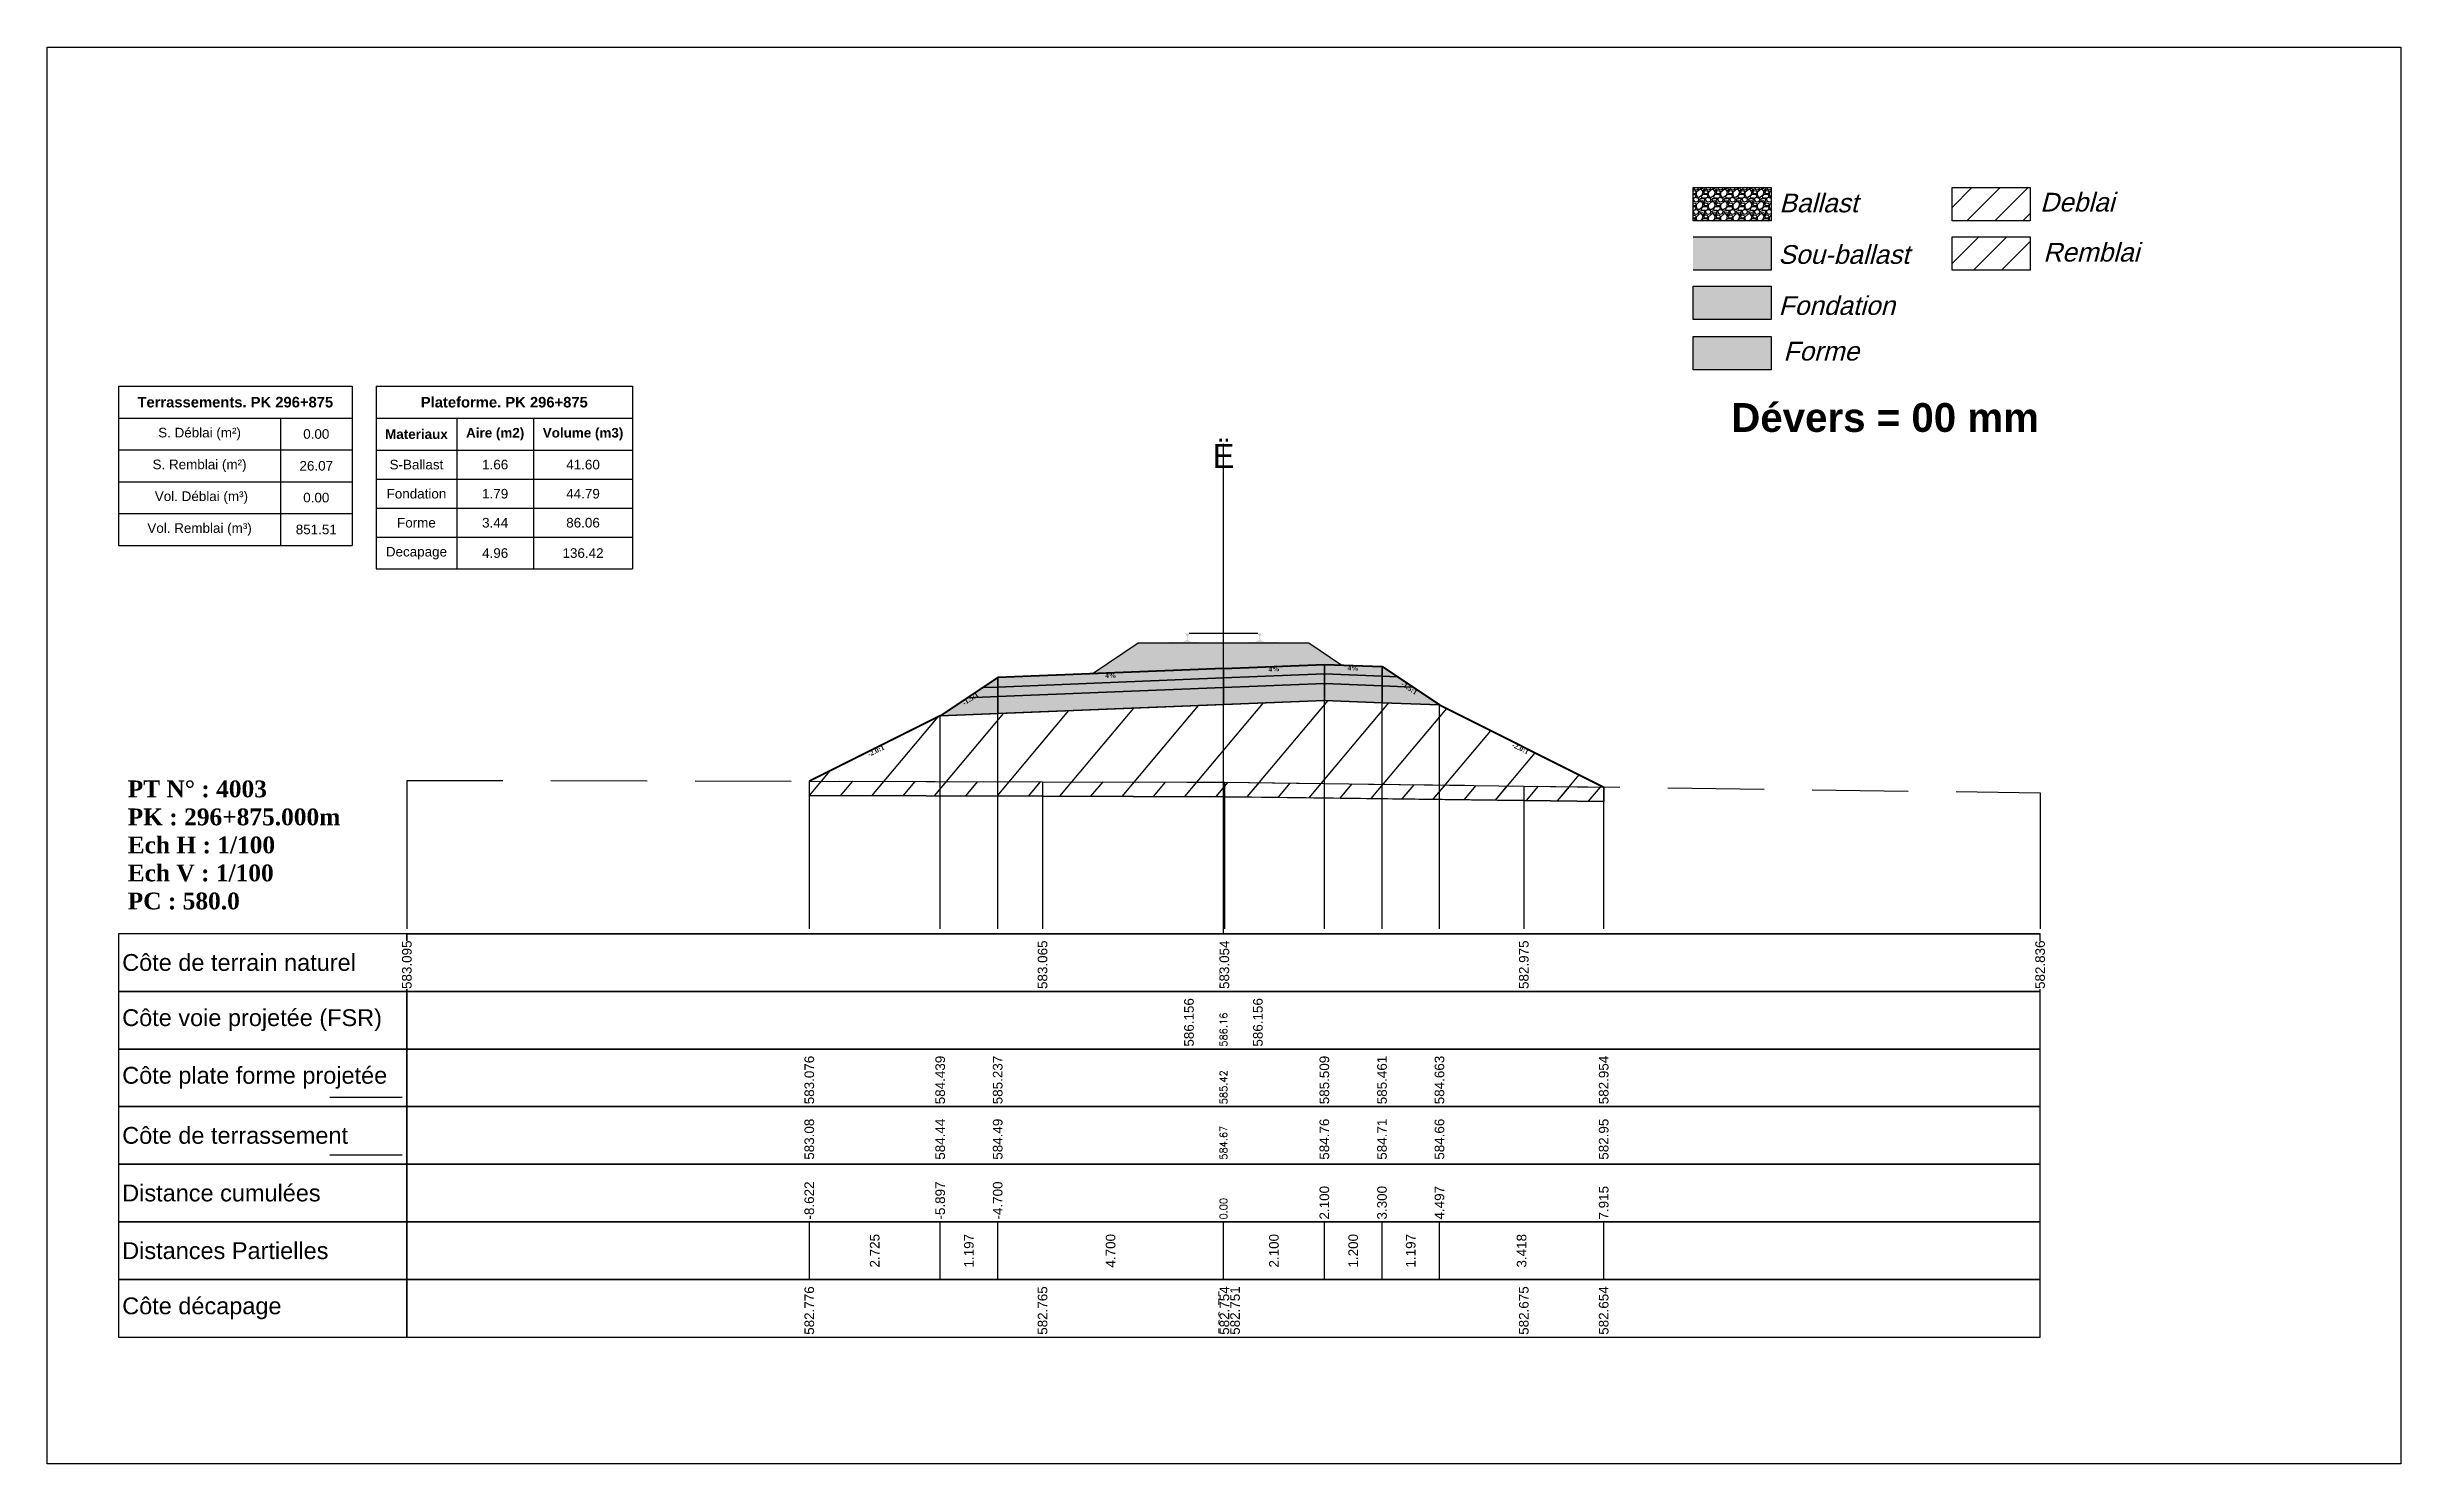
# Model space of a CAD drawing. Header units: millimetres. Extents: x 2762 to 3076, y 916 to 3305.
# Drawn here: x 3026.54 to 3075.54, y 1155.65 to 1185.15 of the extents above; entities that cross this region are included whole.
import ezdxf

# ---------------------------------------------------------------- set-up
doc = ezdxf.new("R2010")
doc.units = ezdxf.units.MM
doc.header["$LTSCALE"] = 2
doc.linetypes.add('CACHE', pattern=[9.525, 6.35, -3.175])
doc.linetypes.add('DASHED', pattern=[0.75, 0.5, -0.25])
for name, color, linetype in [('C-ANNO-TABL', 1, 'Continuous'), ('C-ANNO-TABL-TEXT', 150, 'Continuous'), ('C-ANNO-TABL-TITL', 150, 'Continuous'), ('C-ANNO-TABL-TTBL', 5, 'Continuous'), ('C-ROAD-CORR', 5, 'Continuous'), ('C-ROAD-SCTN', 7, 'Continuous')]:
    doc.layers.add(name, color=color, linetype=linetype)
doc.styles.add('ARIAL', font='arial.ttf')
doc.styles.add('C3D_Etiquette', font='romans.shx')
doc.styles.add('C3D_Profil_Travers', font='romans.shx')
doc.styles.get("Standard").update_dxf_attribs({"font": 'arial.ttf'})

msp = doc.modelspace()

# ---------------------------------------------------------------- texts
at = {"insert": (3061.599, 1177.733), "char_height": 0.6, "attachment_point": 1}
msp.add_mtext_dynamic_manual_height_columns('{\\fArial|b1|i0|c0|p34;Dévers = 00 mm}', width=8.82587, gutter_width=1.25, heights=[0], dxfattribs=at)
at = {"color": 7, "linetype": 'Continuous', "lineweight": -3}
for s, insert, char_height, attachment_point, style in [('{\\fWingdings|b0|i0|c2|p0;Ë}', (3051.03, 1176.384), 0.5, 8, 'C3D_Profil_Travers'), ('{\\fTimes New Roman|b1|i0|c0|p18;PT N° : 4003\\PPK : 296+875.000m\\PEch H : 1/100\\PEch V : 1/100\\PPC : 580.0}', (3028.218, 1167.184), 0.35, 7, 'C3D_Profil_Travers'), ('{\\fArial|b0|i0|c0|p34;Côte de terrain naturel}', (3028.104, 1166.084), 0.35, 4, 'C3D_Etiquette'), ('{\\fArial|b0|i0|c0|p34;Côte plate forme projetée}', (3028.104, 1163.684), 0.35, 4, 'C3D_Etiquette'), ('{\\fArial|b0|i0|c0|p34;Côte de terrassement}', (3028.104, 1162.484), 0.35, 4, 'C3D_Etiquette'), ('{\\fArial|b0|i0|c0|p34;Distance cumulées}', (3028.104, 1161.284), 0.35, 4, 'C3D_Etiquette'), ('{\\fArial|b0|i0|c0|p34;Distances Partielles}', (3028.104, 1160.084), 0.35, 4, 'C3D_Etiquette'), ('{\\fArial|b0|i0|c0|p34;Côte décapage}', (3028.104, 1158.884), 0.35, 4, 'C3D_Etiquette')]:
    msp.add_mtext(s, dxfattribs=dict(at, insert=insert, char_height=char_height, attachment_point=attachment_point, style=style))
at = {"color": 7, "linetype": 'Continuous', "lineweight": -3, "char_height": 0.1, "attachment_point": 2, "style": 'C3D_Etiquette'}
for s, insert, width, rotation in [('{\\fTimes New Roman|b1|i0|c0|p18;4%}', (3048.68, 1172.111), 0.42071, 2.2906), ('{\\fTimes New Roman|b1|i0|c0|p18;4%}', (3052.08, 1172.247), 0.37094, 2.2906), ('{\\fTimes New Roman|b1|i0|c0|p18;4%}', (3053.729, 1172.265), 0.42071, 357.7094), ('{\\fTimes New Roman|b1|i0|c0|p18;-1.5:1}', (3045.733, 1171.618), 0.34598, 33.6901), ('{\\fTimes New Roman|b1|i0|c0|p18;-1.5:1}', (3054.926, 1171.842), 0.34598, 326.3099), ('{\\fTimes New Roman|b1|i0|c0|p18;-2.0:1}', (3057.234, 1170.588), 0.34598, 333.4349), ('{\\fTimes New Roman|b1|i0|c0|p18;-2.0:1}', (3043.772, 1170.538), 0.34598, 26.5651)]:
    msp.add_mtext(s, dxfattribs=dict(at, insert=insert, width=width, rotation=rotation))
at = {"color": 7, "linetype": 'Continuous', "lineweight": -3, "rotation": 90, "style": 'C3D_Profil_Travers'}
for s, insert, char_height, attachment_point in [('583.05', (3051.03, 1165.534), 0.15, 4), ('586.16', (3051.03, 1164.334), 0.15, 4), ('585.42', (3051.03, 1163.134), 0.15, 4), ('{\\fArial|b0|i0|c0|p34;583.08}', (3042.408, 1161.979), 0.2, 4), ('{\\fArial|b0|i0|c0|p34;584.44}', (3045.133, 1161.979), 0.2, 4), ('{\\fArial|b0|i0|c0|p34;584.49}', (3046.33, 1161.979), 0.2, 4), ('{\\fArial|b0|i0|c0|p34;584.76}', (3053.13, 1161.979), 0.2, 4), ('{\\fArial|b0|i0|c0|p34;584.71}', (3054.33, 1161.979), 0.2, 4), ('{\\fArial|b0|i0|c0|p34;584.66}', (3055.526, 1161.979), 0.2, 4), ('{\\fArial|b0|i0|c0|p34;582.95}', (3058.945, 1161.979), 0.2, 4), ('584.67', (3051.03, 1161.979), 0.15, 4), ('0.00', (3051.03, 1160.734), 0.15, 4), ('{\\fArial|b0|i0|c0|p34;2.725}', (3043.77, 1160.084), 0.2, 5), ('{\\fArial|b0|i0|c0|p34;1.197}', (3045.731, 1160.084), 0.2, 5), ('{\\fArial|b0|i0|c0|p34;4.700}', (3048.68, 1160.084), 0.2, 5), ('{\\fArial|b0|i0|c0|p34;2.100}', (3052.08, 1160.084), 0.2, 5), ('{\\fArial|b0|i0|c0|p34;1.200}', (3053.73, 1160.084), 0.2, 5), ('{\\fArial|b0|i0|c0|p34;1.197}', (3054.928, 1160.084), 0.2, 5), ('{\\fArial|b0|i0|c0|p34;3.418}', (3057.236, 1160.084), 0.2, 5), ('582.75', (3051.03, 1158.334), 0.2, 4)]:
    msp.add_mtext(s, dxfattribs=dict(at, insert=insert, char_height=char_height, attachment_point=attachment_point))
at = {"color": 7, "linetype": 'Continuous', "lineweight": -3, "insert": (3028.104, 1164.884), "char_height": 0.35, "attachment_point": 4}
msp.add_mtext('{\\fArial|b0|i0|c0|p34;Côte voie projetée (FSR)}', dxfattribs=at)
at = {"layer": 'C-ANNO-TABL-TEXT', "color": 7, "style": 'ARIAL', "oblique": 15}
for s, p in [('Ballast', (3062.599, 1181.705)), ('Deblai', (3068.029, 1181.721)), ('Sou-ballast', (3062.579, 1180.632)), ('Remblai', (3068.093, 1180.679)), ('Fondation', (3062.584, 1179.569)), ('Forme', (3062.684, 1178.619))]:
    msp.add_text(s, height=0.39, dxfattribs=at).set_placement(p)
at = {"layer": 'C-ANNO-TABL-TEXT', "color": 7, "linetype": 'Continuous', "lineweight": -3, "char_height": 0.2, "attachment_point": 5, "style": 'ARIAL'}
for s, insert in [('{\\fArial|b0|i0|c0|p34;\\C7;0.00}', (3032.144, 1177.088)), ('{\\fArial|b0|i0|c0|p34;\\C7;26.07}', (3032.144, 1176.426)), ('{\\fArial|b0|i0|c0|p34;\\C7;S-Ballast}', (3034.229, 1176.451)), ('{\\fArial|b0|i0|c0|p34;\\C7;1.66}', (3035.868, 1176.451)), ('{\\C18;\\c0;41.60}', (3037.697, 1176.451)), ('{\\fArial|b0|i0|c0|p34;\\C7;0.00}', (3032.144, 1175.764)), ('{\\fArial|b0|i0|c0|p34;\\C7;Fondation}', (3034.229, 1175.845)), ('{\\fArial|b0|i0|c0|p34;\\C7;1.79}', (3035.868, 1175.845)), ('{\\C18;\\c0;44.79}', (3037.697, 1175.845)), ('{\\fArial|b0|i0|c0|p34;\\C7;851.51}', (3032.144, 1175.101)), ('{\\fArial|b0|i0|c0|p34;\\C7;Forme}', (3034.229, 1175.241)), ('{\\fArial|b0|i0|c0|p34;\\C7;3.44}', (3035.868, 1175.241)), ('{\\C18;\\c0;86.06}', (3037.697, 1175.241)), ('{\\fArial|b0|i0|c0|p34;\\C7;Decapage}', (3034.229, 1174.609)), ('{\\fArial|b0|i0|c0|p34;\\C7;4.96}', (3035.868, 1174.609)), ('{\\C18;\\c0;136.42}', (3037.697, 1174.609))]:
    msp.add_mtext(s, dxfattribs=dict(at, insert=insert))
at = {"layer": 'C-ANNO-TABL-TITL', "color": 7, "linetype": 'Continuous', "lineweight": -3, "attachment_point": 5, "style": 'ARIAL'}
for s, insert, char_height in [('{\\fArial|b1|i0|c0|p34;\\C7;Terrassements. PK 296+875}', (3030.458, 1177.751), 0.22), ('{\\fArial|b1|i0|c0|p34;\\C18;\\c0;Plateforme. PK 296+875}', (3036.058, 1177.75), 0.22), ('{\\fArial|b0|i0|c0|p34;\\C7;S. Déblai (m²) }', (3029.714, 1177.088), 0.2), ('{\\fArial|b1|i0|c0|p34;\\C7;Materiaux   }', (3034.229, 1177.085), 0.2), ('{\\fArial|b1|i0|c0|p34;\\C7;Aire (m2)}', (3035.868, 1177.085), 0.2), ('{\\fArial|b1|i0|c0|p34;\\C7;Volume (m3)}', (3037.697, 1177.085), 0.2), ('{\\fArial|b0|i0|c0|p34;\\C7;S. Remblai (m²) }', (3029.714, 1176.426), 0.2), ('{\\fArial|b0|i0|c0|p34;\\C7; Vol. Déblai (m³) }', (3029.714, 1175.764), 0.2), ('{\\fArial|b0|i0|c0|p34;\\C7;Vol. Remblai (m³)}', (3029.714, 1175.101), 0.2)]:
    msp.add_mtext(s, dxfattribs=dict(at, insert=insert, char_height=char_height))

# ---------------------------------------------------------------- hatches: boundary and pattern name
h = msp.add_hatch(color=11)
h.dxf.hatch_style = 1
h.paths.add_polyline_path([(3062.431, 1181.191), (3060.805, 1181.191), (3060.805, 1180.499), (3062.431, 1180.499)])
h = msp.add_hatch(color=30)
h.dxf.hatch_style = 1
h.paths.add_polyline_path([(3062.431, 1180.164), (3060.805, 1180.164), (3060.805, 1179.472), (3062.431, 1179.472)])
h = msp.add_hatch(color=83)
h.dxf.hatch_style = 1
h.paths.add_polyline_path([(3062.431, 1179.118), (3060.805, 1179.118), (3060.805, 1178.426), (3062.431, 1178.426)])
at = {"linetype": 'Continuous', "lineweight": -3}
h = msp.add_hatch(dxfattribs=at)
h.set_pattern_fill('GRAVEL', color=252, scale=0.009, style=0)
h.set_pattern_definition([(228.0128, (3048.461781, 1172.327808), (-1.8288, -2.0574), [0.030755, -3.0447435]), (184.96974, (3048.441207, 1172.304948), (2.743199999, 0.228600013), [0.0527764, -5.2248644]), (132.51045, (3048.388629, 1172.300376), (2.286, -2.5146), [0.0372133, -3.684125]), (267.2737, (3048.299475, 1172.243226), (0.2286, 4.572), [0.0480604, -4.7579794]), (292.83365, (3048.297189, 1172.19522), (-1.143, 2.7432), [0.047127, -4.6655827]), (357.2737, (3048.315477, 1172.151786), (-4.572, 0.2286), [0.0480604, -4.7579794]), (37.69424, (3048.363483, 1172.1495), (-2.9718, -2.286), [0.0635574, -6.2921804]), (72.25533, (3048.413775, 1172.188362), (1.6002, 5.0292), [0.0600048, -5.940473]), (121.42957, (3048.432063, 1172.245512), (-1.8288, 2.9718), [0.048223, -4.774099]), (175.23636, (3048.406917, 1172.28666), (2.5146, -0.2286), [0.055054, -2.697654]), (222.39744, (3048.352053, 1172.2912316), (-2.7432, -2.5146), [0.071197, -7.0485095]), (138.81407, (3048.52579, 1172.24094), (-1.6002, 1.3716), [0.0243004, -2.405751]), (171.46923, (3048.507501, 1172.256942), (2.9718, -0.4572), [0.0462314, -4.5769175]), (225, (3048.46178, 1172.2638), (-3e-17, -0.2286), [0.032329, -0.29096]), (203.1986, (3048.44578, 1172.291232), (1.143, 0.4572), [0.01741, -1.723556]), (291.8014, (3048.429777, 1172.284374), (-0.2286, 0.6858), [0.024621, -1.206428]), (30.9638, (3048.43892, 1172.261514), (0.6858, 0.4572), [0.039989, -1.292967]), (161.565, (3048.47321, 1172.28209), (0.4572, -0.2286), [0.028916, -0.693981]), (16.38954, (3048.297189, 1172.284374), (2.286, 0.6858), [0.040508, -4.0102944]), (70.34618, (3048.336051, 1172.295804), (-0.9144, -2.5146), [0.033984, -3.3643994]), (293.1986, (3048.47321, 1172.327808), (-0.4572, 1.143), [0.034819, -1.7061465]), (343.61046, (3048.486927, 1172.295804), (-2.286, 0.6858), [0.040508, -4.0102944]), (339.44395, (3048.29719, 1172.142642), (-1.143, 0.4572), [0.039063, -1.914096]), (294.77514, (3048.333765, 1172.128926), (-1.143, 2.5146), [0.0327305, -3.2403234]), (66.8014, (3048.475497, 1172.099208), (0.4572, 1.143), [0.034819, -1.7061465]), (17.35402, (3048.489213, 1172.131212), (-2.9718, -0.9144), [0.0383204, -3.793714]), (69.44395, (3048.363483, 1172.099208), (-0.4572, -1.143), [0.0195316, -1.933628]), (101.3099, (3048.46178, 1172.099208), (-0.2286, 0.9144), [0.011656, -1.1539795]), (165.9638, (3048.459495, 1172.11064), (0.6858, -0.2286), [0.047127, -0.895415]), (186.009, (3048.413775, 1172.122068), (2.286, 0.2286), [0.043674, -4.323723]), (303.69, (3048.43892, 1172.24094), (-0.2286, 0.4572), [0.032969, -0.79126]), (353.15723, (3048.457209, 1172.213508), (3.8862, -0.4572), [0.05756, -5.698441]), (60.9454, (3048.51436, 1172.20665), (-0.9144, -1.6002), [0.023536, -2.330045]), (90, (3048.5258, 1172.22722), (-0.2286, 0.2286), [0.013716, -0.214884]), (120.25644, (3048.409203, 1172.128926), (0.9144, -1.6002), [0.031758, -3.1440547]), (48.0128, (3048.393201, 1172.156358), (1.8288, 2.0574), [0.06151, -3.0139886]), (0, (3048.43435, 1172.20208), (0.2286, 0.2286), [0.059436, -0.169164]), (325.30485, (3048.493785, 1172.202078), (2.286, -1.6002), [0.036145, -3.5783385]), (254.0546, (3048.523503, 1172.181504), (-0.2286, -0.9144), [0.033285, -1.6309485]), (207.64598, (3048.514359, 1172.1495), (-4.3434, -2.286), [0.054193, -5.365122]), (175.42608, (3048.466353, 1172.124354), (-2.9718, 0.2286), [0.0573327, -5.675926])])
h.paths.add_polyline_path([(3048.297, 1172.099), (3049.255, 1172.738), (3052.805, 1172.738), (3053.494, 1172.278), (3053.13, 1172.293)])
msp.add_hatch(color=254, dxfattribs=at).paths.add_polyline_path([(3049.812, 1172.556), (3049.812, 1172.741), (3049.927, 1172.762), (3050.275, 1172.762), (3050.275, 1172.768), (3050.201, 1172.768), (3050.201, 1172.777), (3050.202, 1172.778), (3050.204, 1172.779), (3050.205, 1172.779), (3050.225, 1172.781), (3050.228, 1172.781), (3050.231, 1172.783), (3050.259, 1172.793), (3050.262, 1172.794), (3050.263, 1172.796), (3050.264, 1172.797), (3050.265, 1172.801), (3050.266, 1172.808), (3050.267, 1172.817), (3050.268, 1172.828), (3050.268, 1172.852), (3050.267, 1172.868), (3050.267, 1172.874), (3050.266, 1172.88), (3050.265, 1172.884), (3050.265, 1172.886), (3050.264, 1172.89), (3050.263, 1172.891), (3050.262, 1172.893), (3050.261, 1172.894), (3050.26, 1172.895), (3050.244, 1172.901), (3050.242, 1172.902), (3050.241, 1172.903), (3050.24, 1172.905), (3050.24, 1172.907), (3050.24, 1172.925), (3050.241, 1172.93), (3050.242, 1172.932), (3050.244, 1172.934), (3050.246, 1172.936), (3050.249, 1172.937), (3050.25, 1172.937), (3050.254, 1172.938), (3050.258, 1172.939), (3050.261, 1172.939), (3050.265, 1172.939), (3050.27, 1172.939), (3050.273, 1172.939), (3050.276, 1172.94), (3050.28, 1172.939), (3050.283, 1172.939), (3050.287, 1172.939), (3050.292, 1172.939), (3050.295, 1172.939), (3050.299, 1172.938), (3050.303, 1172.937), (3050.304, 1172.937), (3050.306, 1172.936), (3050.309, 1172.934), (3050.311, 1172.932), (3050.312, 1172.93), (3050.312, 1172.925), (3050.312, 1172.907), (3050.312, 1172.905), (3050.312, 1172.903), (3050.311, 1172.902), (3050.309, 1172.901), (3050.293, 1172.895), (3050.292, 1172.894), (3050.29, 1172.893), (3050.289, 1172.891), (3050.289, 1172.89), (3050.288, 1172.886), (3050.287, 1172.884), (3050.287, 1172.88), (3050.286, 1172.874), (3050.285, 1172.868), (3050.285, 1172.852), (3050.285, 1172.828), (3050.286, 1172.817), (3050.287, 1172.808), (3050.288, 1172.801), (3050.289, 1172.797), (3050.29, 1172.796), (3050.291, 1172.794), (3050.293, 1172.793), (3050.322, 1172.783), (3050.325, 1172.781), (3050.328, 1172.781), (3050.348, 1172.779), (3050.349, 1172.779), (3050.35, 1172.778), (3050.351, 1172.777), (3050.351, 1172.768), (3050.277, 1172.768), (3050.277, 1172.762), (3050.481, 1172.762), (3050.613, 1172.731), (3051.447, 1172.731), (3051.578, 1172.762), (3051.782, 1172.762), (3051.782, 1172.768), (3051.708, 1172.768), (3051.708, 1172.777), (3051.709, 1172.778), (3051.711, 1172.779), (3051.712, 1172.779), (3051.732, 1172.781), (3051.735, 1172.781), (3051.738, 1172.783), (3051.766, 1172.793), (3051.769, 1172.794), (3051.77, 1172.796), (3051.771, 1172.797), (3051.772, 1172.801), (3051.773, 1172.808), (3051.774, 1172.817), (3051.775, 1172.828), (3051.775, 1172.852), (3051.774, 1172.868), (3051.774, 1172.874), (3051.773, 1172.88), (3051.772, 1172.884), (3051.772, 1172.886), (3051.771, 1172.89), (3051.77, 1172.891), (3051.769, 1172.893), (3051.768, 1172.894), (3051.767, 1172.895), (3051.751, 1172.901), (3051.749, 1172.902), (3051.748, 1172.903), (3051.747, 1172.905), (3051.747, 1172.907), (3051.747, 1172.925), (3051.748, 1172.93), (3051.749, 1172.932), (3051.751, 1172.934), (3051.753, 1172.936), (3051.756, 1172.937), (3051.757, 1172.937), (3051.761, 1172.938), (3051.765, 1172.939), (3051.768, 1172.939), (3051.772, 1172.939), (3051.777, 1172.939), (3051.78, 1172.939), (3051.783, 1172.94), (3051.787, 1172.939), (3051.79, 1172.939), (3051.794, 1172.939), (3051.799, 1172.939), (3051.802, 1172.939), (3051.806, 1172.938), (3051.81, 1172.937), (3051.811, 1172.937), (3051.813, 1172.936), (3051.816, 1172.934), (3051.818, 1172.932), (3051.819, 1172.93), (3051.819, 1172.925), (3051.819, 1172.907), (3051.819, 1172.905), (3051.819, 1172.903), (3051.818, 1172.902), (3051.816, 1172.901), (3051.8, 1172.895), (3051.799, 1172.894), (3051.797, 1172.893), (3051.796, 1172.891), (3051.796, 1172.89), (3051.795, 1172.886), (3051.794, 1172.884), (3051.794, 1172.88), (3051.793, 1172.874), (3051.792, 1172.868), (3051.792, 1172.852), (3051.792, 1172.828), (3051.793, 1172.817), (3051.794, 1172.808), (3051.795, 1172.801), (3051.796, 1172.797), (3051.797, 1172.796), (3051.798, 1172.794), (3051.8, 1172.793), (3051.829, 1172.783), (3051.832, 1172.781), (3051.835, 1172.781), (3051.855, 1172.779), (3051.856, 1172.779), (3051.857, 1172.778), (3051.858, 1172.777), (3051.858, 1172.768), (3051.784, 1172.768), (3051.784, 1172.762), (3052.132, 1172.762), (3052.247, 1172.741), (3052.247, 1172.556)])
h = msp.add_hatch(color=30, dxfattribs=at)
h.paths.add_polyline_path([(3054.33, 1171.845), (3054.33, 1172.045), (3054.649, 1172.032), (3054.968, 1171.819)])
h.paths.add_polyline_path([(3053.13, 1171.893), (3053.13, 1172.093), (3054.33, 1172.045), (3054.33, 1171.845)])
h.paths.add_polyline_path([(3051.03, 1171.809), (3051.03, 1172.009), (3053.13, 1172.093), (3053.13, 1171.893)])
h.paths.add_polyline_path([(3046.33, 1171.621), (3046.33, 1171.821), (3051.03, 1172.009), (3051.03, 1171.809)])
h.paths.add_polyline_path([(3045.691, 1171.595), (3046.01, 1171.808), (3046.33, 1171.821), (3046.33, 1171.621)])
h = msp.add_hatch(color=11, dxfattribs=at)
h.paths.add_polyline_path([(3054.33, 1172.045), (3054.33, 1172.245), (3054.649, 1172.032)])
h.paths.add_polyline_path([(3053.13, 1172.093), (3053.13, 1172.293), (3054.33, 1172.245), (3054.33, 1172.045)])
h.paths.add_polyline_path([(3051.03, 1172.009), (3051.03, 1172.209), (3053.13, 1172.293), (3053.13, 1172.093)])
h.paths.add_polyline_path([(3046.33, 1171.821), (3046.33, 1172.021), (3051.03, 1172.209), (3051.03, 1172.009)])
h.paths.add_polyline_path([(3046.01, 1171.808), (3046.33, 1172.021), (3046.33, 1171.821)])
h = msp.add_hatch(color=83, dxfattribs=at)
h.paths.add_polyline_path([(3054.33, 1171.495), (3054.33, 1171.845), (3054.968, 1171.819), (3055.526, 1171.447)])
h.paths.add_polyline_path([(3053.13, 1171.543), (3053.13, 1171.893), (3054.33, 1171.845), (3054.33, 1171.495)])
h.paths.add_polyline_path([(3051.03, 1171.459), (3051.03, 1171.809), (3053.13, 1171.893), (3053.13, 1171.543)])
h.paths.add_polyline_path([(3046.33, 1171.271), (3046.33, 1171.621), (3051.03, 1171.809), (3051.03, 1171.459)])
h.paths.add_polyline_path([(3045.133, 1171.223), (3045.691, 1171.595), (3046.33, 1171.621), (3046.33, 1171.271)])
h = msp.add_hatch(dxfattribs=at)
h.set_pattern_fill('_U', color=3, angle=50, style=0, pattern_type=0)
h.set_pattern_definition([(50, (3042.4076, 1169.56), (-0.766044, 0.64279), [])])
h.paths.add_polyline_path([(3042.408, 1169.56), (3042.408, 1169.86), (3045.133, 1171.223), (3053.13, 1171.543), (3055.526, 1171.447), (3058.945, 1169.737), (3058.945, 1169.437), (3057.282, 1169.459), (3051.049, 1169.538), (3047.264, 1169.549)])
h = msp.add_hatch(dxfattribs=at)
h.set_pattern_fill('_U', color=150, scale=0.5, angle=50, style=0, pattern_type=0)
h.set_pattern_definition([(50, (3042.4076, 1169.56003), (-0.383022, 0.321394), [])])
h.paths.add_polyline_path([(3042.408, 1169.56), (3042.408, 1169.86), (3047.264, 1169.849), (3051.049, 1169.838), (3057.282, 1169.759), (3058.945, 1169.737), (3058.945, 1169.437), (3057.282, 1169.459), (3051.049, 1169.538), (3047.264, 1169.549)])

# ---------------------------------------------------------------- linework, layer by layer
for p, q in [((3060.805, 1182.219), (3062.431, 1182.219)), ((3060.805, 1182.219), (3062.431, 1182.219)), ((3060.805, 1181.527), (3060.805, 1182.219)), ((3062.431, 1182.219), (3062.431, 1181.527)), ((3062.431, 1182.219), (3062.431, 1181.527)), ((3066.198, 1182.219), (3067.824, 1182.219)), ((3066.198, 1181.527), (3066.198, 1182.219)), ((3067.824, 1182.219), (3067.824, 1181.527)), ((3062.431, 1181.527), (3060.805, 1181.527)), ((3062.431, 1181.527), (3060.805, 1181.527)), ((3067.824, 1181.527), (3066.198, 1181.527)), ((3060.805, 1181.191), (3062.431, 1181.191)), ((3062.431, 1181.191), (3062.431, 1180.499)), ((3066.198, 1181.191), (3067.824, 1181.191)), ((3066.198, 1180.499), (3066.198, 1181.191)), ((3067.824, 1181.191), (3067.824, 1180.499)), ((3062.431, 1180.499), (3060.805, 1180.499)), ((3067.824, 1180.499), (3066.198, 1180.499)), ((3060.805, 1180.164), (3062.431, 1180.164)), ((3060.805, 1179.472), (3060.805, 1180.164)), ((3062.431, 1180.164), (3062.431, 1179.472)), ((3062.431, 1179.472), (3060.805, 1179.472)), ((3060.805, 1179.118), (3062.431, 1179.118)), ((3060.805, 1178.426), (3060.805, 1179.118)), ((3062.431, 1179.118), (3062.431, 1178.426)), ((3062.431, 1178.426), (3060.805, 1178.426))]:
    msp.add_line(p, q)
at = {"linetype": 'Continuous'}
for p, q in [((3060.808, 1182.172), (3060.805, 1182.173)), ((3060.805, 1182.17), (3060.808, 1182.172)), ((3060.845, 1182.144), (3060.805, 1182.15)), ((3060.805, 1182.104), (3060.855, 1182.098)), ((3060.805, 1182.083), (3060.831, 1182.083)), ((3060.857, 1182.019), (3060.805, 1181.992)), ((3060.808, 1181.918), (3060.805, 1181.919)), ((3060.805, 1181.916), (3060.808, 1181.918)), ((3060.845, 1181.89), (3060.805, 1181.896)), ((3060.809, 1181.969), (3060.824, 1181.934)), ((3060.81, 1181.969), (3060.826, 1182.005)), ((3060.811, 1182.219), (3060.824, 1182.188)), ((3060.823, 1182.188), (3060.866, 1182.175)), ((3060.823, 1181.934), (3060.866, 1181.921)), ((3060.826, 1182.005), (3060.867, 1182.018)), ((3060.83, 1182.086), (3060.864, 1182.063)), ((3060.868, 1182.128), (3060.847, 1182.145)), ((3060.868, 1181.874), (3060.847, 1181.891)), ((3060.854, 1182.088), (3060.867, 1182.111)), ((3060.864, 1182.061), (3060.854, 1182.025)), ((3060.866, 1182.175), (3060.91, 1182.188)), ((3060.866, 1182.016), (3060.907, 1182.001)), ((3060.866, 1181.921), (3060.91, 1181.934)), ((3060.869, 1182.129), (3060.867, 1182.076)), ((3060.867, 1182.111), (3060.867, 1182.127)), ((3060.867, 1182.076), (3060.887, 1182.028)), ((3060.934, 1182.175), (3060.875, 1182.122)), ((3060.934, 1181.921), (3060.875, 1181.868)), ((3060.887, 1182.025), (3060.94, 1182.022)), ((3060.906, 1182.003), (3060.921, 1181.97)), ((3060.91, 1182.187), (3060.921, 1182.219)), ((3060.91, 1181.933), (3060.923, 1181.969)), ((3060.987, 1182.175), (3060.926, 1182.18)), ((3060.987, 1181.921), (3060.926, 1181.926)), ((3060.967, 1181.939), (3060.939, 1181.969)), ((3060.94, 1182.025), (3060.996, 1182.068)), ((3060.94, 1181.969), (3060.948, 1181.989)), ((3060.967, 1182.193), (3060.943, 1182.219)), ((3060.996, 1181.989), (3060.948, 1181.984)), ((3061.01, 1182.199), (3060.952, 1182.194)), ((3061.01, 1181.945), (3060.952, 1181.94)), ((3060.974, 1182.033), (3061.019, 1182.083)), ((3060.993, 1182.003), (3060.975, 1182.034)), ((3061.014, 1182.131), (3060.986, 1182.176)), ((3061.014, 1181.877), (3060.986, 1181.922)), ((3061.055, 1181.999), (3060.991, 1182.004)), ((3060.996, 1182.068), (3061.016, 1182.132)), ((3061.047, 1181.982), (3060.996, 1181.994)), ((3061.013, 1182.175), (3061.023, 1182.15)), ((3061.013, 1181.921), (3061.023, 1181.896)), ((3061.032, 1182.183), (3061.014, 1182.176)), ((3061.032, 1181.929), (3061.014, 1181.922)), ((3061.019, 1182.083), (3061.085, 1182.083)), ((3061.024, 1182.149), (3061.062, 1182.172)), ((3061.049, 1182.152), (3061.024, 1182.127)), ((3061.024, 1182.127), (3061.044, 1182.096)), ((3061.024, 1181.895), (3061.062, 1181.918)), ((3061.049, 1181.898), (3061.024, 1181.873)), ((3061.044, 1182.219), (3061.026, 1182.198)), ((3061.044, 1182.219), (3061.026, 1182.198)), ((3061.049, 1181.97), (3061.026, 1181.944)), ((3061.062, 1182.172), (3061.031, 1182.182)), ((3061.062, 1181.918), (3061.031, 1181.928)), ((3061.045, 1182.106), (3061.109, 1182.098)), ((3061.049, 1181.969), (3061.047, 1181.982)), ((3061.099, 1182.144), (3061.049, 1182.151)), ((3061.099, 1182.144), (3061.049, 1182.151)), ((3061.099, 1181.89), (3061.049, 1181.897)), ((3061.111, 1182.019), (3061.058, 1181.991)), ((3061.063, 1181.969), (3061.078, 1181.934)), ((3061.064, 1181.969), (3061.08, 1182.005)), ((3061.065, 1182.219), (3061.078, 1182.188)), ((3061.065, 1182.219), (3061.078, 1182.188)), ((3061.077, 1182.188), (3061.12, 1182.175)), ((3061.077, 1182.188), (3061.12, 1182.175)), ((3061.077, 1181.934), (3061.12, 1181.921)), ((3061.08, 1182.005), (3061.121, 1182.018)), ((3061.084, 1182.086), (3061.118, 1182.063)), ((3061.122, 1182.128), (3061.101, 1182.145)), ((3061.122, 1182.128), (3061.101, 1182.145)), ((3061.122, 1181.874), (3061.101, 1181.891)), ((3061.108, 1182.088), (3061.121, 1182.111)), ((3061.118, 1182.061), (3061.108, 1182.025)), ((3061.12, 1182.175), (3061.164, 1182.188)), ((3061.12, 1182.175), (3061.164, 1182.188)), ((3061.12, 1182.016), (3061.161, 1182.001)), ((3061.12, 1181.921), (3061.164, 1181.934)), ((3061.123, 1182.129), (3061.121, 1182.076)), ((3061.123, 1182.129), (3061.121, 1182.076)), ((3061.121, 1182.111), (3061.121, 1182.127)), ((3061.121, 1182.111), (3061.121, 1182.127)), ((3061.121, 1182.076), (3061.141, 1182.028)), ((3061.188, 1182.175), (3061.129, 1182.122)), ((3061.188, 1182.175), (3061.129, 1182.122)), ((3061.188, 1181.921), (3061.129, 1181.868)), ((3061.141, 1182.025), (3061.194, 1182.022)), ((3061.16, 1182.003), (3061.175, 1181.97)), ((3061.164, 1182.187), (3061.175, 1182.219)), ((3061.164, 1182.187), (3061.175, 1182.219)), ((3061.164, 1181.933), (3061.177, 1181.969)), ((3061.241, 1182.175), (3061.18, 1182.18)), ((3061.241, 1182.175), (3061.18, 1182.18)), ((3061.241, 1181.921), (3061.18, 1181.926)), ((3061.221, 1181.939), (3061.193, 1181.969)), ((3061.194, 1182.025), (3061.25, 1182.068)), ((3061.194, 1182.025), (3061.25, 1182.068)), ((3061.194, 1181.969), (3061.202, 1181.989)), ((3061.221, 1182.193), (3061.197, 1182.219)), ((3061.221, 1182.193), (3061.197, 1182.219)), ((3061.25, 1181.989), (3061.202, 1181.984)), ((3061.264, 1182.199), (3061.206, 1182.194)), ((3061.264, 1182.199), (3061.206, 1182.194)), ((3061.264, 1181.945), (3061.206, 1181.94)), ((3061.228, 1182.033), (3061.273, 1182.083)), ((3061.228, 1182.033), (3061.273, 1182.083)), ((3061.247, 1182.003), (3061.229, 1182.034)), ((3061.247, 1182.003), (3061.229, 1182.034)), ((3061.268, 1182.131), (3061.24, 1182.176)), ((3061.268, 1182.131), (3061.24, 1182.176)), ((3061.268, 1181.877), (3061.24, 1181.922)), ((3061.309, 1181.999), (3061.245, 1182.004)), ((3061.309, 1181.999), (3061.245, 1182.004)), ((3061.25, 1182.068), (3061.27, 1182.132)), ((3061.25, 1182.068), (3061.27, 1182.132)), ((3061.301, 1181.982), (3061.25, 1181.994)), ((3061.301, 1181.982), (3061.25, 1181.994)), ((3061.267, 1182.175), (3061.277, 1182.15)), ((3061.267, 1182.175), (3061.277, 1182.15)), ((3061.267, 1181.921), (3061.277, 1181.896)), ((3061.286, 1182.183), (3061.268, 1182.176)), ((3061.286, 1182.183), (3061.268, 1182.176)), ((3061.286, 1181.929), (3061.268, 1181.922)), ((3061.273, 1182.083), (3061.339, 1182.083)), ((3061.273, 1182.083), (3061.339, 1182.083)), ((3061.278, 1182.149), (3061.316, 1182.172)), ((3061.278, 1182.149), (3061.316, 1182.172)), ((3061.303, 1182.152), (3061.278, 1182.127)), ((3061.303, 1182.152), (3061.278, 1182.127)), ((3061.278, 1182.127), (3061.298, 1182.096)), ((3061.278, 1182.127), (3061.298, 1182.096)), ((3061.278, 1181.895), (3061.316, 1181.918)), ((3061.303, 1181.898), (3061.278, 1181.873)), ((3061.298, 1182.219), (3061.28, 1182.198)), ((3061.298, 1182.219), (3061.28, 1182.198)), ((3061.303, 1181.97), (3061.28, 1181.944)), ((3061.303, 1181.97), (3061.28, 1181.944)), ((3061.316, 1182.172), (3061.285, 1182.182)), ((3061.316, 1182.172), (3061.285, 1182.182)), ((3061.316, 1181.918), (3061.285, 1181.928)), ((3061.299, 1182.106), (3061.363, 1182.098)), ((3061.299, 1182.106), (3061.363, 1182.098)), ((3061.303, 1181.969), (3061.301, 1181.982)), ((3061.303, 1181.969), (3061.301, 1181.982)), ((3061.353, 1182.144), (3061.303, 1182.151)), ((3061.353, 1182.144), (3061.303, 1182.151)), ((3061.353, 1181.89), (3061.303, 1181.897)), ((3061.365, 1182.019), (3061.312, 1181.991)), ((3061.365, 1182.019), (3061.312, 1181.991)), ((3061.317, 1181.969), (3061.332, 1181.934)), ((3061.317, 1181.969), (3061.332, 1181.934)), ((3061.318, 1181.969), (3061.334, 1182.005)), ((3061.318, 1181.969), (3061.334, 1182.005)), ((3061.319, 1182.219), (3061.332, 1182.188)), ((3061.319, 1182.219), (3061.332, 1182.188)), ((3061.331, 1182.188), (3061.374, 1182.175)), ((3061.331, 1182.188), (3061.374, 1182.175)), ((3061.331, 1181.934), (3061.374, 1181.921)), ((3061.331, 1181.934), (3061.374, 1181.921)), ((3061.334, 1182.005), (3061.375, 1182.018)), ((3061.334, 1182.005), (3061.375, 1182.018)), ((3061.338, 1182.086), (3061.372, 1182.063)), ((3061.338, 1182.086), (3061.372, 1182.063)), ((3061.376, 1182.128), (3061.355, 1182.145)), ((3061.376, 1182.128), (3061.355, 1182.145)), ((3061.376, 1181.874), (3061.355, 1181.891)), ((3061.362, 1182.088), (3061.375, 1182.111)), ((3061.362, 1182.088), (3061.375, 1182.111)), ((3061.372, 1182.061), (3061.362, 1182.025)), ((3061.372, 1182.061), (3061.362, 1182.025)), ((3061.374, 1182.175), (3061.418, 1182.188)), ((3061.374, 1182.175), (3061.418, 1182.188)), ((3061.374, 1182.016), (3061.415, 1182.001)), ((3061.374, 1182.016), (3061.415, 1182.001)), ((3061.374, 1181.921), (3061.418, 1181.934)), ((3061.374, 1181.921), (3061.418, 1181.934)), ((3061.377, 1182.129), (3061.375, 1182.076)), ((3061.377, 1182.129), (3061.375, 1182.076)), ((3061.375, 1182.111), (3061.375, 1182.127)), ((3061.375, 1182.111), (3061.375, 1182.127)), ((3061.375, 1182.076), (3061.395, 1182.028)), ((3061.375, 1182.076), (3061.395, 1182.028)), ((3061.442, 1182.175), (3061.383, 1182.122)), ((3061.442, 1182.175), (3061.383, 1182.122)), ((3061.442, 1181.921), (3061.383, 1181.868)), ((3061.442, 1181.921), (3061.383, 1181.868)), ((3061.395, 1182.025), (3061.448, 1182.022)), ((3061.395, 1182.025), (3061.448, 1182.022)), ((3061.414, 1182.003), (3061.429, 1181.97)), ((3061.414, 1182.003), (3061.429, 1181.97)), ((3061.418, 1182.187), (3061.429, 1182.219)), ((3061.418, 1182.187), (3061.429, 1182.219)), ((3061.418, 1181.933), (3061.431, 1181.969)), ((3061.418, 1181.933), (3061.431, 1181.969)), ((3061.495, 1182.175), (3061.434, 1182.18)), ((3061.495, 1182.175), (3061.434, 1182.18)), ((3061.495, 1181.921), (3061.434, 1181.926)), ((3061.495, 1181.921), (3061.434, 1181.926)), ((3061.475, 1181.939), (3061.447, 1181.969)), ((3061.475, 1181.939), (3061.447, 1181.969)), ((3061.448, 1182.025), (3061.504, 1182.068)), ((3061.448, 1182.025), (3061.504, 1182.068)), ((3061.448, 1181.969), (3061.456, 1181.989)), ((3061.448, 1181.969), (3061.456, 1181.989)), ((3061.475, 1182.193), (3061.451, 1182.219)), ((3061.475, 1182.193), (3061.451, 1182.219)), ((3061.504, 1181.989), (3061.456, 1181.984)), ((3061.504, 1181.989), (3061.456, 1181.984)), ((3061.518, 1182.199), (3061.46, 1182.194)), ((3061.518, 1182.199), (3061.46, 1182.194)), ((3061.518, 1181.945), (3061.46, 1181.94)), ((3061.518, 1181.945), (3061.46, 1181.94)), ((3061.482, 1182.033), (3061.527, 1182.083)), ((3061.482, 1182.033), (3061.527, 1182.083)), ((3061.501, 1182.003), (3061.483, 1182.034)), ((3061.501, 1182.003), (3061.483, 1182.034)), ((3061.522, 1182.131), (3061.494, 1182.176)), ((3061.522, 1182.131), (3061.494, 1182.176)), ((3061.522, 1181.877), (3061.494, 1181.922)), ((3061.522, 1181.877), (3061.494, 1181.922)), ((3061.563, 1181.999), (3061.499, 1182.004)), ((3061.563, 1181.999), (3061.499, 1182.004)), ((3061.504, 1182.068), (3061.524, 1182.132)), ((3061.504, 1182.068), (3061.524, 1182.132)), ((3061.555, 1181.982), (3061.504, 1181.994)), ((3061.555, 1181.982), (3061.504, 1181.994)), ((3061.521, 1182.175), (3061.531, 1182.15)), ((3061.521, 1182.175), (3061.531, 1182.15)), ((3061.521, 1181.921), (3061.531, 1181.896)), ((3061.521, 1181.921), (3061.531, 1181.896)), ((3061.54, 1182.183), (3061.522, 1182.176)), ((3061.54, 1182.183), (3061.522, 1182.176)), ((3061.54, 1181.929), (3061.522, 1181.922)), ((3061.54, 1181.929), (3061.522, 1181.922)), ((3061.527, 1182.083), (3061.593, 1182.083)), ((3061.527, 1182.083), (3061.593, 1182.083)), ((3061.532, 1182.149), (3061.57, 1182.172)), ((3061.532, 1182.149), (3061.57, 1182.172)), ((3061.557, 1182.152), (3061.532, 1182.127)), ((3061.557, 1182.152), (3061.532, 1182.127)), ((3061.532, 1182.127), (3061.552, 1182.096)), ((3061.532, 1182.127), (3061.552, 1182.096)), ((3061.532, 1181.895), (3061.57, 1181.918)), ((3061.532, 1181.895), (3061.57, 1181.918)), ((3061.557, 1181.898), (3061.532, 1181.873)), ((3061.557, 1181.898), (3061.532, 1181.873)), ((3061.552, 1182.219), (3061.534, 1182.198)), ((3061.552, 1182.219), (3061.534, 1182.198)), ((3061.557, 1181.97), (3061.534, 1181.944)), ((3061.557, 1181.97), (3061.534, 1181.944)), ((3061.57, 1182.172), (3061.539, 1182.182)), ((3061.57, 1182.172), (3061.539, 1182.182)), ((3061.57, 1181.918), (3061.539, 1181.928)), ((3061.57, 1181.918), (3061.539, 1181.928)), ((3061.553, 1182.106), (3061.617, 1182.098)), ((3061.553, 1182.106), (3061.617, 1182.098)), ((3061.557, 1181.969), (3061.555, 1181.982)), ((3061.557, 1181.969), (3061.555, 1181.982)), ((3061.607, 1182.144), (3061.557, 1182.151)), ((3061.607, 1182.144), (3061.557, 1182.151)), ((3061.607, 1181.89), (3061.557, 1181.897)), ((3061.607, 1181.89), (3061.557, 1181.897)), ((3061.619, 1182.019), (3061.566, 1181.991)), ((3061.619, 1182.019), (3061.566, 1181.991)), ((3061.571, 1181.969), (3061.586, 1181.934)), ((3061.571, 1181.969), (3061.586, 1181.934)), ((3061.572, 1181.969), (3061.588, 1182.005)), ((3061.572, 1181.969), (3061.588, 1182.005)), ((3061.573, 1182.219), (3061.586, 1182.188)), ((3061.573, 1182.219), (3061.586, 1182.188)), ((3061.585, 1182.188), (3061.628, 1182.175)), ((3061.585, 1182.188), (3061.628, 1182.175)), ((3061.585, 1181.934), (3061.628, 1181.921)), ((3061.585, 1181.934), (3061.628, 1181.921)), ((3061.588, 1182.005), (3061.629, 1182.018)), ((3061.588, 1182.005), (3061.629, 1182.018)), ((3061.592, 1182.086), (3061.626, 1182.063)), ((3061.592, 1182.086), (3061.626, 1182.063)), ((3061.63, 1182.128), (3061.609, 1182.145)), ((3061.63, 1182.128), (3061.609, 1182.145)), ((3061.63, 1181.874), (3061.609, 1181.891)), ((3061.63, 1181.874), (3061.609, 1181.891)), ((3061.616, 1182.088), (3061.629, 1182.111)), ((3061.616, 1182.088), (3061.629, 1182.111)), ((3061.626, 1182.061), (3061.616, 1182.025)), ((3061.626, 1182.061), (3061.616, 1182.025)), ((3061.628, 1182.175), (3061.672, 1182.188)), ((3061.628, 1182.175), (3061.672, 1182.188)), ((3061.628, 1182.016), (3061.669, 1182.001)), ((3061.628, 1182.016), (3061.669, 1182.001)), ((3061.628, 1181.921), (3061.672, 1181.934)), ((3061.628, 1181.921), (3061.672, 1181.934)), ((3061.631, 1182.129), (3061.629, 1182.076)), ((3061.631, 1182.129), (3061.629, 1182.076)), ((3061.629, 1182.111), (3061.629, 1182.127)), ((3061.629, 1182.111), (3061.629, 1182.127)), ((3061.629, 1182.076), (3061.649, 1182.028)), ((3061.629, 1182.076), (3061.649, 1182.028)), ((3061.696, 1182.175), (3061.637, 1182.122)), ((3061.696, 1182.175), (3061.637, 1182.122)), ((3061.696, 1181.921), (3061.637, 1181.868)), ((3061.696, 1181.921), (3061.637, 1181.868)), ((3061.649, 1182.025), (3061.702, 1182.022)), ((3061.649, 1182.025), (3061.702, 1182.022)), ((3061.668, 1182.003), (3061.683, 1181.97)), ((3061.668, 1182.003), (3061.683, 1181.97)), ((3061.672, 1182.187), (3061.683, 1182.219)), ((3061.672, 1182.187), (3061.683, 1182.219)), ((3061.672, 1181.933), (3061.685, 1181.969)), ((3061.672, 1181.933), (3061.685, 1181.969)), ((3061.749, 1182.175), (3061.688, 1182.18)), ((3061.749, 1182.175), (3061.688, 1182.18)), ((3061.749, 1181.921), (3061.688, 1181.926)), ((3061.749, 1181.921), (3061.688, 1181.926)), ((3061.729, 1181.939), (3061.701, 1181.969)), ((3061.729, 1181.939), (3061.701, 1181.969)), ((3061.702, 1182.025), (3061.758, 1182.068)), ((3061.702, 1182.025), (3061.758, 1182.068)), ((3061.702, 1181.969), (3061.71, 1181.989)), ((3061.702, 1181.969), (3061.71, 1181.989)), ((3061.729, 1182.193), (3061.705, 1182.219)), ((3061.729, 1182.193), (3061.705, 1182.219)), ((3061.758, 1181.989), (3061.71, 1181.984)), ((3061.758, 1181.989), (3061.71, 1181.984)), ((3061.772, 1182.199), (3061.714, 1182.194)), ((3061.772, 1182.199), (3061.714, 1182.194)), ((3061.772, 1181.945), (3061.714, 1181.94)), ((3061.772, 1181.945), (3061.714, 1181.94)), ((3061.736, 1182.033), (3061.781, 1182.083)), ((3061.736, 1182.033), (3061.781, 1182.083)), ((3061.755, 1182.003), (3061.737, 1182.034)), ((3061.755, 1182.003), (3061.737, 1182.034)), ((3061.776, 1182.131), (3061.748, 1182.176)), ((3061.776, 1182.131), (3061.748, 1182.176)), ((3061.776, 1181.877), (3061.748, 1181.922)), ((3061.776, 1181.877), (3061.748, 1181.922)), ((3061.817, 1181.999), (3061.753, 1182.004)), ((3061.817, 1181.999), (3061.753, 1182.004)), ((3061.758, 1182.068), (3061.778, 1182.132)), ((3061.758, 1182.068), (3061.778, 1182.132)), ((3061.809, 1181.982), (3061.758, 1181.994)), ((3061.809, 1181.982), (3061.758, 1181.994)), ((3061.775, 1182.175), (3061.785, 1182.15)), ((3061.775, 1182.175), (3061.785, 1182.15)), ((3061.775, 1181.921), (3061.785, 1181.896)), ((3061.775, 1181.921), (3061.785, 1181.896)), ((3061.794, 1182.183), (3061.776, 1182.176)), ((3061.794, 1182.183), (3061.776, 1182.176)), ((3061.794, 1181.929), (3061.776, 1181.922)), ((3061.794, 1181.929), (3061.776, 1181.922)), ((3061.781, 1182.083), (3061.847, 1182.083)), ((3061.781, 1182.083), (3061.847, 1182.083)), ((3061.786, 1182.149), (3061.824, 1182.172)), ((3061.786, 1182.149), (3061.824, 1182.172)), ((3061.811, 1182.152), (3061.786, 1182.127)), ((3061.811, 1182.152), (3061.786, 1182.127)), ((3061.786, 1182.127), (3061.806, 1182.096)), ((3061.786, 1182.127), (3061.806, 1182.096)), ((3061.786, 1181.895), (3061.824, 1181.918)), ((3061.786, 1181.895), (3061.824, 1181.918)), ((3061.811, 1181.898), (3061.786, 1181.873)), ((3061.811, 1181.898), (3061.786, 1181.873)), ((3061.806, 1182.219), (3061.788, 1182.198)), ((3061.806, 1182.219), (3061.788, 1182.198)), ((3061.811, 1181.97), (3061.788, 1181.944)), ((3061.811, 1181.97), (3061.788, 1181.944)), ((3061.824, 1182.172), (3061.793, 1182.182)), ((3061.824, 1182.172), (3061.793, 1182.182)), ((3061.824, 1181.918), (3061.793, 1181.928)), ((3061.824, 1181.918), (3061.793, 1181.928)), ((3061.807, 1182.106), (3061.871, 1182.098)), ((3061.807, 1182.106), (3061.871, 1182.098)), ((3061.811, 1181.969), (3061.809, 1181.982)), ((3061.811, 1181.969), (3061.809, 1181.982)), ((3061.861, 1182.144), (3061.811, 1182.151)), ((3061.861, 1182.144), (3061.811, 1182.151)), ((3061.861, 1181.89), (3061.811, 1181.897)), ((3061.861, 1181.89), (3061.811, 1181.897)), ((3061.873, 1182.019), (3061.82, 1181.991)), ((3061.873, 1182.019), (3061.82, 1181.991)), ((3061.825, 1181.969), (3061.84, 1181.934)), ((3061.825, 1181.969), (3061.84, 1181.934)), ((3061.826, 1181.969), (3061.842, 1182.005)), ((3061.826, 1181.969), (3061.842, 1182.005)), ((3061.827, 1182.219), (3061.84, 1182.188)), ((3061.827, 1182.219), (3061.84, 1182.188)), ((3061.839, 1182.188), (3061.882, 1182.175)), ((3061.839, 1182.188), (3061.882, 1182.175)), ((3061.839, 1181.934), (3061.882, 1181.921)), ((3061.839, 1181.934), (3061.882, 1181.921)), ((3061.842, 1182.005), (3061.883, 1182.018)), ((3061.842, 1182.005), (3061.883, 1182.018)), ((3061.846, 1182.086), (3061.88, 1182.063)), ((3061.846, 1182.086), (3061.88, 1182.063)), ((3061.884, 1182.128), (3061.863, 1182.145)), ((3061.884, 1182.128), (3061.863, 1182.145)), ((3061.884, 1181.874), (3061.863, 1181.891)), ((3061.884, 1181.874), (3061.863, 1181.891)), ((3061.87, 1182.088), (3061.883, 1182.111)), ((3061.87, 1182.088), (3061.883, 1182.111)), ((3061.88, 1182.061), (3061.87, 1182.025)), ((3061.88, 1182.061), (3061.87, 1182.025)), ((3061.882, 1182.175), (3061.926, 1182.188)), ((3061.882, 1182.175), (3061.926, 1182.188)), ((3061.882, 1182.016), (3061.923, 1182.001)), ((3061.882, 1182.016), (3061.923, 1182.001)), ((3061.882, 1181.921), (3061.926, 1181.934)), ((3061.882, 1181.921), (3061.926, 1181.934)), ((3061.885, 1182.129), (3061.883, 1182.076)), ((3061.885, 1182.129), (3061.883, 1182.076)), ((3061.883, 1182.111), (3061.883, 1182.127)), ((3061.883, 1182.111), (3061.883, 1182.127)), ((3061.883, 1182.076), (3061.903, 1182.028)), ((3061.883, 1182.076), (3061.903, 1182.028)), ((3061.95, 1182.175), (3061.891, 1182.122)), ((3061.95, 1182.175), (3061.891, 1182.122)), ((3061.95, 1181.921), (3061.891, 1181.868)), ((3061.95, 1181.921), (3061.891, 1181.868)), ((3061.903, 1182.025), (3061.956, 1182.022)), ((3061.903, 1182.025), (3061.956, 1182.022)), ((3061.922, 1182.003), (3061.937, 1181.97)), ((3061.922, 1182.003), (3061.937, 1181.97)), ((3061.926, 1182.187), (3061.937, 1182.219)), ((3061.926, 1182.187), (3061.937, 1182.219)), ((3061.926, 1181.933), (3061.939, 1181.969)), ((3061.926, 1181.933), (3061.939, 1181.969)), ((3062.003, 1182.175), (3061.942, 1182.18)), ((3062.003, 1182.175), (3061.942, 1182.18)), ((3062.003, 1181.921), (3061.942, 1181.926)), ((3062.003, 1181.921), (3061.942, 1181.926)), ((3061.983, 1181.939), (3061.955, 1181.969)), ((3061.983, 1181.939), (3061.955, 1181.969)), ((3061.956, 1182.025), (3062.012, 1182.068)), ((3061.956, 1182.025), (3062.012, 1182.068)), ((3061.956, 1181.969), (3061.964, 1181.989)), ((3061.956, 1181.969), (3061.964, 1181.989)), ((3061.983, 1182.193), (3061.959, 1182.219)), ((3061.983, 1182.193), (3061.959, 1182.219)), ((3062.012, 1181.989), (3061.964, 1181.984)), ((3062.012, 1181.989), (3061.964, 1181.984)), ((3062.026, 1182.199), (3061.968, 1182.194)), ((3062.026, 1182.199), (3061.968, 1182.194)), ((3062.026, 1181.945), (3061.968, 1181.94)), ((3062.026, 1181.945), (3061.968, 1181.94)), ((3061.99, 1182.033), (3062.035, 1182.083)), ((3061.99, 1182.033), (3062.035, 1182.083)), ((3062.009, 1182.003), (3061.991, 1182.034)), ((3062.009, 1182.003), (3061.991, 1182.034)), ((3062.03, 1182.131), (3062.002, 1182.176)), ((3062.03, 1182.131), (3062.002, 1182.176)), ((3062.03, 1181.877), (3062.002, 1181.922)), ((3062.03, 1181.877), (3062.002, 1181.922)), ((3062.071, 1181.999), (3062.007, 1182.004)), ((3062.071, 1181.999), (3062.007, 1182.004)), ((3062.012, 1182.068), (3062.032, 1182.132)), ((3062.012, 1182.068), (3062.032, 1182.132)), ((3062.063, 1181.982), (3062.012, 1181.994)), ((3062.063, 1181.982), (3062.012, 1181.994)), ((3062.029, 1182.175), (3062.039, 1182.15)), ((3062.029, 1182.175), (3062.039, 1182.15)), ((3062.029, 1181.921), (3062.039, 1181.896)), ((3062.029, 1181.921), (3062.039, 1181.896)), ((3062.048, 1182.183), (3062.03, 1182.176)), ((3062.048, 1182.183), (3062.03, 1182.176)), ((3062.048, 1181.929), (3062.03, 1181.922)), ((3062.048, 1181.929), (3062.03, 1181.922)), ((3062.035, 1182.083), (3062.101, 1182.083)), ((3062.035, 1182.083), (3062.101, 1182.083)), ((3062.04, 1182.149), (3062.078, 1182.172)), ((3062.04, 1182.149), (3062.078, 1182.172)), ((3062.065, 1182.152), (3062.04, 1182.127)), ((3062.065, 1182.152), (3062.04, 1182.127)), ((3062.04, 1182.127), (3062.06, 1182.096)), ((3062.04, 1182.127), (3062.06, 1182.096)), ((3062.04, 1181.895), (3062.078, 1181.918)), ((3062.04, 1181.895), (3062.078, 1181.918)), ((3062.065, 1181.898), (3062.04, 1181.873)), ((3062.065, 1181.898), (3062.04, 1181.873)), ((3062.06, 1182.219), (3062.042, 1182.198)), ((3062.06, 1182.219), (3062.042, 1182.198)), ((3062.065, 1181.97), (3062.042, 1181.944)), ((3062.065, 1181.97), (3062.042, 1181.944)), ((3062.078, 1182.172), (3062.047, 1182.182)), ((3062.078, 1182.172), (3062.047, 1182.182)), ((3062.078, 1181.918), (3062.047, 1181.928)), ((3062.078, 1181.918), (3062.047, 1181.928)), ((3062.061, 1182.106), (3062.125, 1182.098)), ((3062.061, 1182.106), (3062.125, 1182.098)), ((3062.065, 1181.969), (3062.063, 1181.982)), ((3062.065, 1181.969), (3062.063, 1181.982)), ((3062.115, 1182.144), (3062.065, 1182.151)), ((3062.115, 1182.144), (3062.065, 1182.151)), ((3062.115, 1181.89), (3062.065, 1181.897)), ((3062.115, 1181.89), (3062.065, 1181.897)), ((3062.127, 1182.019), (3062.074, 1181.991)), ((3062.127, 1182.019), (3062.074, 1181.991)), ((3062.079, 1181.969), (3062.094, 1181.934)), ((3062.079, 1181.969), (3062.094, 1181.934)), ((3062.08, 1181.969), (3062.096, 1182.005)), ((3062.08, 1181.969), (3062.096, 1182.005)), ((3062.081, 1182.219), (3062.094, 1182.188)), ((3062.081, 1182.219), (3062.094, 1182.188)), ((3062.093, 1182.188), (3062.136, 1182.175)), ((3062.093, 1182.188), (3062.136, 1182.175)), ((3062.093, 1181.934), (3062.136, 1181.921)), ((3062.093, 1181.934), (3062.136, 1181.921)), ((3062.096, 1182.005), (3062.137, 1182.018)), ((3062.096, 1182.005), (3062.137, 1182.018)), ((3062.1, 1182.086), (3062.134, 1182.063)), ((3062.1, 1182.086), (3062.134, 1182.063)), ((3062.138, 1182.128), (3062.117, 1182.145)), ((3062.138, 1182.128), (3062.117, 1182.145)), ((3062.138, 1181.874), (3062.117, 1181.891)), ((3062.138, 1181.874), (3062.117, 1181.891)), ((3062.124, 1182.088), (3062.137, 1182.111)), ((3062.124, 1182.088), (3062.137, 1182.111)), ((3062.134, 1182.061), (3062.124, 1182.025)), ((3062.134, 1182.061), (3062.124, 1182.025)), ((3062.136, 1182.175), (3062.18, 1182.188)), ((3062.136, 1182.175), (3062.18, 1182.188)), ((3062.136, 1182.016), (3062.177, 1182.001)), ((3062.136, 1182.016), (3062.177, 1182.001)), ((3062.136, 1181.921), (3062.18, 1181.934)), ((3062.136, 1181.921), (3062.18, 1181.934)), ((3062.139, 1182.129), (3062.137, 1182.076)), ((3062.139, 1182.129), (3062.137, 1182.076)), ((3062.137, 1182.111), (3062.137, 1182.127)), ((3062.137, 1182.111), (3062.137, 1182.127)), ((3062.137, 1182.076), (3062.157, 1182.028)), ((3062.137, 1182.076), (3062.157, 1182.028)), ((3062.204, 1182.175), (3062.145, 1182.122)), ((3062.204, 1182.175), (3062.145, 1182.122)), ((3062.204, 1181.921), (3062.145, 1181.868)), ((3062.204, 1181.921), (3062.145, 1181.868)), ((3062.157, 1182.025), (3062.21, 1182.022)), ((3062.157, 1182.025), (3062.21, 1182.022)), ((3062.176, 1182.003), (3062.191, 1181.97)), ((3062.176, 1182.003), (3062.191, 1181.97)), ((3062.18, 1182.187), (3062.191, 1182.219)), ((3062.18, 1182.187), (3062.191, 1182.219)), ((3062.18, 1181.933), (3062.193, 1181.969)), ((3062.18, 1181.933), (3062.193, 1181.969)), ((3062.257, 1182.175), (3062.196, 1182.18)), ((3062.257, 1182.175), (3062.196, 1182.18)), ((3062.257, 1181.921), (3062.196, 1181.926)), ((3062.257, 1181.921), (3062.196, 1181.926)), ((3062.237, 1181.939), (3062.209, 1181.969)), ((3062.237, 1181.939), (3062.209, 1181.969)), ((3062.21, 1182.025), (3062.266, 1182.068)), ((3062.21, 1182.025), (3062.266, 1182.068)), ((3062.21, 1181.969), (3062.218, 1181.989)), ((3062.21, 1181.969), (3062.218, 1181.989)), ((3062.237, 1182.193), (3062.213, 1182.219)), ((3062.237, 1182.193), (3062.213, 1182.219)), ((3062.266, 1181.989), (3062.218, 1181.984)), ((3062.266, 1181.989), (3062.218, 1181.984)), ((3062.28, 1182.199), (3062.222, 1182.194)), ((3062.28, 1182.199), (3062.222, 1182.194)), ((3062.28, 1181.945), (3062.222, 1181.94)), ((3062.28, 1181.945), (3062.222, 1181.94)), ((3062.244, 1182.033), (3062.289, 1182.083)), ((3062.244, 1182.033), (3062.289, 1182.083)), ((3062.263, 1182.003), (3062.245, 1182.034)), ((3062.263, 1182.003), (3062.245, 1182.034)), ((3062.284, 1182.131), (3062.256, 1182.176)), ((3062.284, 1182.131), (3062.256, 1182.176)), ((3062.284, 1181.877), (3062.256, 1181.922)), ((3062.284, 1181.877), (3062.256, 1181.922)), ((3062.325, 1181.999), (3062.261, 1182.004)), ((3062.325, 1181.999), (3062.261, 1182.004)), ((3062.266, 1182.068), (3062.286, 1182.132)), ((3062.266, 1182.068), (3062.286, 1182.132)), ((3062.317, 1181.982), (3062.266, 1181.994)), ((3062.317, 1181.982), (3062.266, 1181.994)), ((3062.283, 1182.175), (3062.293, 1182.15)), ((3062.283, 1182.175), (3062.293, 1182.15)), ((3062.283, 1181.921), (3062.293, 1181.896)), ((3062.283, 1181.921), (3062.293, 1181.896)), ((3062.302, 1182.183), (3062.284, 1182.176)), ((3062.302, 1182.183), (3062.284, 1182.176)), ((3062.302, 1181.929), (3062.284, 1181.922)), ((3062.302, 1181.929), (3062.284, 1181.922)), ((3062.289, 1182.083), (3062.355, 1182.083)), ((3062.289, 1182.083), (3062.355, 1182.083)), ((3062.294, 1182.149), (3062.332, 1182.172)), ((3062.294, 1182.149), (3062.332, 1182.172)), ((3062.319, 1182.152), (3062.294, 1182.127)), ((3062.319, 1182.152), (3062.294, 1182.127)), ((3062.294, 1182.127), (3062.314, 1182.096)), ((3062.294, 1182.127), (3062.314, 1182.096)), ((3062.294, 1181.895), (3062.332, 1181.918)), ((3062.294, 1181.895), (3062.332, 1181.918)), ((3062.319, 1181.898), (3062.294, 1181.873)), ((3062.319, 1181.898), (3062.294, 1181.873)), ((3062.314, 1182.219), (3062.296, 1182.198)), ((3062.314, 1182.219), (3062.296, 1182.198)), ((3062.319, 1181.97), (3062.296, 1181.944)), ((3062.319, 1181.97), (3062.296, 1181.944)), ((3062.332, 1182.172), (3062.301, 1182.182)), ((3062.332, 1182.172), (3062.301, 1182.182)), ((3062.332, 1181.918), (3062.301, 1181.928)), ((3062.332, 1181.918), (3062.301, 1181.928)), ((3062.315, 1182.106), (3062.379, 1182.098)), ((3062.315, 1182.106), (3062.379, 1182.098)), ((3062.319, 1181.969), (3062.317, 1181.982)), ((3062.319, 1181.969), (3062.317, 1181.982)), ((3062.369, 1182.144), (3062.319, 1182.151)), ((3062.369, 1182.144), (3062.319, 1182.151)), ((3062.369, 1181.89), (3062.319, 1181.897)), ((3062.369, 1181.89), (3062.319, 1181.897)), ((3062.381, 1182.019), (3062.328, 1181.991)), ((3062.381, 1182.019), (3062.328, 1181.991)), ((3062.333, 1181.969), (3062.348, 1181.934)), ((3062.333, 1181.969), (3062.348, 1181.934)), ((3062.334, 1181.969), (3062.35, 1182.005)), ((3062.334, 1181.969), (3062.35, 1182.005)), ((3062.335, 1182.219), (3062.348, 1182.188)), ((3062.335, 1182.219), (3062.348, 1182.188)), ((3062.347, 1182.188), (3062.39, 1182.175)), ((3062.347, 1182.188), (3062.39, 1182.175)), ((3062.347, 1181.934), (3062.39, 1181.921)), ((3062.347, 1181.934), (3062.39, 1181.921)), ((3062.35, 1182.005), (3062.391, 1182.018)), ((3062.35, 1182.005), (3062.391, 1182.018)), ((3062.354, 1182.086), (3062.388, 1182.063)), ((3062.354, 1182.086), (3062.388, 1182.063)), ((3062.392, 1182.128), (3062.371, 1182.145)), ((3062.392, 1182.128), (3062.371, 1182.145)), ((3062.392, 1181.874), (3062.371, 1181.891)), ((3062.392, 1181.874), (3062.371, 1181.891)), ((3062.378, 1182.088), (3062.391, 1182.111)), ((3062.378, 1182.088), (3062.391, 1182.111)), ((3062.388, 1182.061), (3062.378, 1182.025)), ((3062.388, 1182.061), (3062.378, 1182.025)), ((3062.39, 1182.175), (3062.431, 1182.187)), ((3062.39, 1182.175), (3062.431, 1182.187)), ((3062.39, 1182.016), (3062.431, 1182.001)), ((3062.39, 1182.016), (3062.431, 1182.001)), ((3062.39, 1181.921), (3062.431, 1181.933)), ((3062.39, 1181.921), (3062.431, 1181.933)), ((3062.393, 1182.129), (3062.391, 1182.076)), ((3062.393, 1182.129), (3062.391, 1182.076)), ((3062.391, 1182.111), (3062.391, 1182.127)), ((3062.391, 1182.111), (3062.391, 1182.127)), ((3062.391, 1182.076), (3062.411, 1182.028)), ((3062.391, 1182.076), (3062.411, 1182.028)), ((3062.431, 1182.151), (3062.399, 1182.122)), ((3062.431, 1182.151), (3062.399, 1182.122)), ((3062.431, 1181.897), (3062.399, 1181.868)), ((3062.431, 1181.897), (3062.399, 1181.868)), ((3062.411, 1182.025), (3062.431, 1182.024)), ((3062.411, 1182.025), (3062.431, 1182.024)), ((3062.43, 1182.003), (3062.431, 1182)), ((3062.43, 1182.003), (3062.431, 1182)), ((3060.805, 1181.85), (3060.855, 1181.844)), ((3060.805, 1181.829), (3060.831, 1181.829)), ((3060.857, 1181.765), (3060.805, 1181.738)), ((3060.808, 1181.664), (3060.805, 1181.665)), ((3060.805, 1181.662), (3060.808, 1181.664)), ((3060.845, 1181.636), (3060.805, 1181.642)), ((3060.805, 1181.596), (3060.855, 1181.59)), ((3060.805, 1181.575), (3060.831, 1181.575)), ((3060.809, 1181.715), (3060.824, 1181.68)), ((3060.81, 1181.715), (3060.826, 1181.751)), ((3060.823, 1181.68), (3060.866, 1181.667)), ((3060.826, 1181.751), (3060.867, 1181.764)), ((3060.83, 1181.832), (3060.864, 1181.809)), ((3060.83, 1181.578), (3060.864, 1181.555)), ((3060.868, 1181.62), (3060.847, 1181.637)), ((3060.854, 1181.834), (3060.867, 1181.857)), ((3060.864, 1181.807), (3060.854, 1181.771)), ((3060.854, 1181.58), (3060.867, 1181.603)), ((3060.864, 1181.553), (3060.856, 1181.527)), ((3060.866, 1181.762), (3060.907, 1181.747)), ((3060.866, 1181.667), (3060.91, 1181.68)), ((3060.869, 1181.875), (3060.867, 1181.822)), ((3060.867, 1181.857), (3060.867, 1181.873)), ((3060.867, 1181.822), (3060.887, 1181.774)), ((3060.869, 1181.621), (3060.867, 1181.568)), ((3060.867, 1181.603), (3060.867, 1181.619)), ((3060.867, 1181.568), (3060.885, 1181.527)), ((3060.934, 1181.667), (3060.875, 1181.614)), ((3060.887, 1181.771), (3060.94, 1181.768)), ((3060.906, 1181.749), (3060.921, 1181.716)), ((3060.91, 1181.679), (3060.923, 1181.715)), ((3060.987, 1181.667), (3060.926, 1181.672)), ((3060.967, 1181.685), (3060.939, 1181.715)), ((3060.94, 1181.771), (3060.996, 1181.814)), ((3060.94, 1181.715), (3060.948, 1181.735)), ((3060.996, 1181.735), (3060.948, 1181.73)), ((3061.01, 1181.691), (3060.952, 1181.686)), ((3060.952, 1181.527), (3060.996, 1181.56)), ((3060.974, 1181.779), (3061.019, 1181.829)), ((3060.993, 1181.749), (3060.975, 1181.78)), ((3060.975, 1181.527), (3061.019, 1181.575)), ((3061.014, 1181.623), (3060.986, 1181.668)), ((3061.055, 1181.745), (3060.991, 1181.75)), ((3060.996, 1181.814), (3061.016, 1181.878)), ((3061.047, 1181.728), (3060.996, 1181.74)), ((3060.996, 1181.56), (3061.016, 1181.624)), ((3061.013, 1181.667), (3061.023, 1181.642)), ((3061.032, 1181.675), (3061.014, 1181.668)), ((3061.019, 1181.829), (3061.085, 1181.829)), ((3061.019, 1181.575), (3061.085, 1181.575)), ((3061.024, 1181.873), (3061.044, 1181.842)), ((3061.024, 1181.641), (3061.062, 1181.664)), ((3061.049, 1181.644), (3061.024, 1181.619)), ((3061.024, 1181.619), (3061.044, 1181.588)), ((3061.049, 1181.716), (3061.026, 1181.69)), ((3061.062, 1181.664), (3061.031, 1181.674)), ((3061.045, 1181.852), (3061.109, 1181.844)), ((3061.045, 1181.598), (3061.109, 1181.59)), ((3061.049, 1181.715), (3061.047, 1181.728)), ((3061.099, 1181.636), (3061.049, 1181.643)), ((3061.111, 1181.765), (3061.058, 1181.737)), ((3061.063, 1181.715), (3061.078, 1181.68)), ((3061.064, 1181.715), (3061.08, 1181.751)), ((3061.077, 1181.68), (3061.12, 1181.667)), ((3061.08, 1181.751), (3061.121, 1181.764)), ((3061.084, 1181.832), (3061.118, 1181.809)), ((3061.084, 1181.578), (3061.118, 1181.555)), ((3061.122, 1181.62), (3061.101, 1181.637)), ((3061.108, 1181.834), (3061.121, 1181.857)), ((3061.118, 1181.807), (3061.108, 1181.771)), ((3061.108, 1181.58), (3061.121, 1181.603)), ((3061.118, 1181.553), (3061.11, 1181.527)), ((3061.12, 1181.762), (3061.161, 1181.747)), ((3061.12, 1181.667), (3061.164, 1181.68)), ((3061.123, 1181.875), (3061.121, 1181.822)), ((3061.121, 1181.857), (3061.121, 1181.873)), ((3061.121, 1181.822), (3061.141, 1181.774)), ((3061.123, 1181.621), (3061.121, 1181.568)), ((3061.121, 1181.603), (3061.121, 1181.619)), ((3061.121, 1181.568), (3061.139, 1181.527)), ((3061.188, 1181.667), (3061.129, 1181.614)), ((3061.141, 1181.771), (3061.194, 1181.768)), ((3061.16, 1181.749), (3061.175, 1181.716)), ((3061.164, 1181.679), (3061.177, 1181.715)), ((3061.241, 1181.667), (3061.18, 1181.672)), ((3061.221, 1181.685), (3061.193, 1181.715)), ((3061.194, 1181.771), (3061.25, 1181.814)), ((3061.194, 1181.715), (3061.202, 1181.735)), ((3061.25, 1181.735), (3061.202, 1181.73)), ((3061.264, 1181.691), (3061.206, 1181.686)), ((3061.206, 1181.527), (3061.25, 1181.56)), ((3061.228, 1181.779), (3061.273, 1181.829)), ((3061.247, 1181.749), (3061.229, 1181.78)), ((3061.229, 1181.527), (3061.273, 1181.575)), ((3061.268, 1181.623), (3061.24, 1181.668)), ((3061.309, 1181.745), (3061.245, 1181.75)), ((3061.25, 1181.814), (3061.27, 1181.878)), ((3061.301, 1181.728), (3061.25, 1181.74)), ((3061.25, 1181.56), (3061.27, 1181.624)), ((3061.267, 1181.667), (3061.277, 1181.642)), ((3061.286, 1181.675), (3061.268, 1181.668)), ((3061.273, 1181.829), (3061.339, 1181.829)), ((3061.273, 1181.575), (3061.339, 1181.575)), ((3061.278, 1181.873), (3061.298, 1181.842)), ((3061.278, 1181.641), (3061.316, 1181.664)), ((3061.303, 1181.644), (3061.278, 1181.619)), ((3061.278, 1181.619), (3061.298, 1181.588)), ((3061.303, 1181.716), (3061.28, 1181.69)), ((3061.316, 1181.664), (3061.285, 1181.674)), ((3061.299, 1181.852), (3061.363, 1181.844)), ((3061.299, 1181.598), (3061.363, 1181.59)), ((3061.303, 1181.715), (3061.301, 1181.728)), ((3061.353, 1181.636), (3061.303, 1181.643)), ((3061.365, 1181.765), (3061.312, 1181.737)), ((3061.317, 1181.715), (3061.332, 1181.68)), ((3061.318, 1181.715), (3061.334, 1181.751)), ((3061.331, 1181.68), (3061.374, 1181.667)), ((3061.334, 1181.751), (3061.375, 1181.764)), ((3061.338, 1181.832), (3061.372, 1181.809)), ((3061.338, 1181.578), (3061.372, 1181.555)), ((3061.376, 1181.62), (3061.355, 1181.637)), ((3061.362, 1181.834), (3061.375, 1181.857)), ((3061.372, 1181.807), (3061.362, 1181.771)), ((3061.362, 1181.58), (3061.375, 1181.603)), ((3061.372, 1181.553), (3061.364, 1181.527)), ((3061.374, 1181.762), (3061.415, 1181.747)), ((3061.374, 1181.667), (3061.418, 1181.68)), ((3061.377, 1181.875), (3061.375, 1181.822)), ((3061.375, 1181.857), (3061.375, 1181.873)), ((3061.375, 1181.822), (3061.395, 1181.774)), ((3061.377, 1181.621), (3061.375, 1181.568)), ((3061.375, 1181.603), (3061.375, 1181.619)), ((3061.375, 1181.568), (3061.393, 1181.527)), ((3061.442, 1181.667), (3061.383, 1181.614)), ((3061.395, 1181.771), (3061.448, 1181.768)), ((3061.414, 1181.749), (3061.429, 1181.716)), ((3061.418, 1181.679), (3061.431, 1181.715)), ((3061.495, 1181.667), (3061.434, 1181.672)), ((3061.475, 1181.685), (3061.447, 1181.715)), ((3061.448, 1181.771), (3061.504, 1181.814)), ((3061.448, 1181.771), (3061.504, 1181.814)), ((3061.448, 1181.715), (3061.456, 1181.735)), ((3061.504, 1181.735), (3061.456, 1181.73)), ((3061.518, 1181.691), (3061.46, 1181.686)), ((3061.46, 1181.527), (3061.504, 1181.56)), ((3061.482, 1181.779), (3061.527, 1181.829)), ((3061.482, 1181.779), (3061.527, 1181.829)), ((3061.501, 1181.749), (3061.483, 1181.78)), ((3061.483, 1181.527), (3061.527, 1181.575)), ((3061.522, 1181.623), (3061.494, 1181.668)), ((3061.563, 1181.745), (3061.499, 1181.75)), ((3061.563, 1181.745), (3061.499, 1181.75)), ((3061.504, 1181.814), (3061.524, 1181.878)), ((3061.504, 1181.814), (3061.524, 1181.878)), ((3061.555, 1181.728), (3061.504, 1181.74)), ((3061.555, 1181.728), (3061.504, 1181.74)), ((3061.504, 1181.56), (3061.524, 1181.624)), ((3061.521, 1181.667), (3061.531, 1181.642)), ((3061.54, 1181.675), (3061.522, 1181.668)), ((3061.527, 1181.829), (3061.593, 1181.829)), ((3061.527, 1181.829), (3061.593, 1181.829)), ((3061.527, 1181.575), (3061.593, 1181.575)), ((3061.532, 1181.873), (3061.552, 1181.842)), ((3061.532, 1181.873), (3061.552, 1181.842)), ((3061.532, 1181.641), (3061.57, 1181.664)), ((3061.557, 1181.644), (3061.532, 1181.619)), ((3061.532, 1181.619), (3061.552, 1181.588)), ((3061.557, 1181.716), (3061.534, 1181.69)), ((3061.57, 1181.664), (3061.539, 1181.674)), ((3061.553, 1181.852), (3061.617, 1181.844)), ((3061.553, 1181.852), (3061.617, 1181.844)), ((3061.553, 1181.598), (3061.617, 1181.59)), ((3061.557, 1181.715), (3061.555, 1181.728)), ((3061.557, 1181.715), (3061.555, 1181.728)), ((3061.607, 1181.636), (3061.557, 1181.643)), ((3061.619, 1181.765), (3061.566, 1181.737)), ((3061.619, 1181.765), (3061.566, 1181.737)), ((3061.571, 1181.715), (3061.586, 1181.68)), ((3061.571, 1181.715), (3061.586, 1181.68)), ((3061.572, 1181.715), (3061.588, 1181.751)), ((3061.572, 1181.715), (3061.588, 1181.751)), ((3061.585, 1181.68), (3061.628, 1181.667)), ((3061.585, 1181.68), (3061.628, 1181.667)), ((3061.588, 1181.751), (3061.629, 1181.764)), ((3061.588, 1181.751), (3061.629, 1181.764)), ((3061.592, 1181.832), (3061.626, 1181.809)), ((3061.592, 1181.832), (3061.626, 1181.809)), ((3061.592, 1181.578), (3061.626, 1181.555)), ((3061.63, 1181.62), (3061.609, 1181.637)), ((3061.616, 1181.834), (3061.629, 1181.857)), ((3061.616, 1181.834), (3061.629, 1181.857)), ((3061.626, 1181.807), (3061.616, 1181.771)), ((3061.626, 1181.807), (3061.616, 1181.771)), ((3061.616, 1181.58), (3061.629, 1181.603)), ((3061.626, 1181.553), (3061.618, 1181.527)), ((3061.628, 1181.762), (3061.669, 1181.747)), ((3061.628, 1181.762), (3061.669, 1181.747)), ((3061.628, 1181.667), (3061.672, 1181.68)), ((3061.628, 1181.667), (3061.672, 1181.68)), ((3061.631, 1181.875), (3061.629, 1181.822)), ((3061.631, 1181.875), (3061.629, 1181.822)), ((3061.629, 1181.857), (3061.629, 1181.873)), ((3061.629, 1181.857), (3061.629, 1181.873)), ((3061.629, 1181.822), (3061.649, 1181.774)), ((3061.629, 1181.822), (3061.649, 1181.774)), ((3061.631, 1181.621), (3061.629, 1181.568)), ((3061.629, 1181.603), (3061.629, 1181.619)), ((3061.629, 1181.568), (3061.647, 1181.527)), ((3061.696, 1181.667), (3061.637, 1181.614)), ((3061.696, 1181.667), (3061.637, 1181.614)), ((3061.649, 1181.771), (3061.702, 1181.768)), ((3061.649, 1181.771), (3061.702, 1181.768)), ((3061.668, 1181.749), (3061.683, 1181.716)), ((3061.668, 1181.749), (3061.683, 1181.716)), ((3061.672, 1181.679), (3061.685, 1181.715)), ((3061.672, 1181.679), (3061.685, 1181.715)), ((3061.749, 1181.667), (3061.688, 1181.672)), ((3061.749, 1181.667), (3061.688, 1181.672)), ((3061.729, 1181.685), (3061.701, 1181.715)), ((3061.729, 1181.685), (3061.701, 1181.715)), ((3061.702, 1181.771), (3061.758, 1181.814)), ((3061.702, 1181.771), (3061.758, 1181.814)), ((3061.702, 1181.715), (3061.71, 1181.735)), ((3061.702, 1181.715), (3061.71, 1181.735)), ((3061.758, 1181.735), (3061.71, 1181.73)), ((3061.758, 1181.735), (3061.71, 1181.73)), ((3061.772, 1181.691), (3061.714, 1181.686)), ((3061.772, 1181.691), (3061.714, 1181.686)), ((3061.714, 1181.527), (3061.758, 1181.56)), ((3061.714, 1181.527), (3061.758, 1181.56)), ((3061.736, 1181.779), (3061.781, 1181.829)), ((3061.736, 1181.779), (3061.781, 1181.829)), ((3061.755, 1181.749), (3061.737, 1181.78)), ((3061.755, 1181.749), (3061.737, 1181.78)), ((3061.737, 1181.527), (3061.781, 1181.575)), ((3061.737, 1181.527), (3061.781, 1181.575)), ((3061.776, 1181.623), (3061.748, 1181.668)), ((3061.776, 1181.623), (3061.748, 1181.668)), ((3061.817, 1181.745), (3061.753, 1181.75)), ((3061.817, 1181.745), (3061.753, 1181.75)), ((3061.758, 1181.814), (3061.778, 1181.878)), ((3061.758, 1181.814), (3061.778, 1181.878)), ((3061.809, 1181.728), (3061.758, 1181.74)), ((3061.809, 1181.728), (3061.758, 1181.74)), ((3061.758, 1181.56), (3061.778, 1181.624)), ((3061.758, 1181.56), (3061.778, 1181.624)), ((3061.775, 1181.667), (3061.785, 1181.642)), ((3061.775, 1181.667), (3061.785, 1181.642)), ((3061.794, 1181.675), (3061.776, 1181.668)), ((3061.794, 1181.675), (3061.776, 1181.668)), ((3061.781, 1181.829), (3061.847, 1181.829)), ((3061.781, 1181.829), (3061.847, 1181.829)), ((3061.781, 1181.575), (3061.847, 1181.575)), ((3061.781, 1181.575), (3061.847, 1181.575)), ((3061.786, 1181.873), (3061.806, 1181.842)), ((3061.786, 1181.873), (3061.806, 1181.842)), ((3061.786, 1181.641), (3061.824, 1181.664)), ((3061.786, 1181.641), (3061.824, 1181.664)), ((3061.811, 1181.644), (3061.786, 1181.619)), ((3061.811, 1181.644), (3061.786, 1181.619)), ((3061.786, 1181.619), (3061.806, 1181.588)), ((3061.786, 1181.619), (3061.806, 1181.588)), ((3061.811, 1181.716), (3061.788, 1181.69)), ((3061.811, 1181.716), (3061.788, 1181.69)), ((3061.824, 1181.664), (3061.793, 1181.674)), ((3061.824, 1181.664), (3061.793, 1181.674)), ((3061.807, 1181.852), (3061.871, 1181.844)), ((3061.807, 1181.852), (3061.871, 1181.844)), ((3061.807, 1181.598), (3061.871, 1181.59)), ((3061.807, 1181.598), (3061.871, 1181.59)), ((3061.811, 1181.715), (3061.809, 1181.728)), ((3061.811, 1181.715), (3061.809, 1181.728)), ((3061.861, 1181.636), (3061.811, 1181.643)), ((3061.861, 1181.636), (3061.811, 1181.643)), ((3061.873, 1181.765), (3061.82, 1181.737)), ((3061.873, 1181.765), (3061.82, 1181.737)), ((3061.825, 1181.715), (3061.84, 1181.68)), ((3061.825, 1181.715), (3061.84, 1181.68)), ((3061.826, 1181.715), (3061.842, 1181.751)), ((3061.826, 1181.715), (3061.842, 1181.751)), ((3061.839, 1181.68), (3061.882, 1181.667)), ((3061.839, 1181.68), (3061.882, 1181.667)), ((3061.842, 1181.751), (3061.883, 1181.764)), ((3061.842, 1181.751), (3061.883, 1181.764)), ((3061.846, 1181.832), (3061.88, 1181.809)), ((3061.846, 1181.832), (3061.88, 1181.809)), ((3061.846, 1181.578), (3061.88, 1181.555)), ((3061.846, 1181.578), (3061.88, 1181.555)), ((3061.884, 1181.62), (3061.863, 1181.637)), ((3061.884, 1181.62), (3061.863, 1181.637)), ((3061.87, 1181.834), (3061.883, 1181.857)), ((3061.87, 1181.834), (3061.883, 1181.857)), ((3061.88, 1181.807), (3061.87, 1181.771)), ((3061.88, 1181.807), (3061.87, 1181.771)), ((3061.87, 1181.58), (3061.883, 1181.603)), ((3061.87, 1181.58), (3061.883, 1181.603)), ((3061.88, 1181.553), (3061.872, 1181.527)), ((3061.88, 1181.553), (3061.872, 1181.527)), ((3061.882, 1181.762), (3061.923, 1181.747)), ((3061.882, 1181.762), (3061.923, 1181.747)), ((3061.882, 1181.667), (3061.926, 1181.68)), ((3061.882, 1181.667), (3061.926, 1181.68)), ((3061.885, 1181.875), (3061.883, 1181.822)), ((3061.885, 1181.875), (3061.883, 1181.822)), ((3061.883, 1181.857), (3061.883, 1181.873)), ((3061.883, 1181.857), (3061.883, 1181.873)), ((3061.883, 1181.822), (3061.903, 1181.774)), ((3061.883, 1181.822), (3061.903, 1181.774)), ((3061.885, 1181.621), (3061.883, 1181.568)), ((3061.885, 1181.621), (3061.883, 1181.568)), ((3061.883, 1181.603), (3061.883, 1181.619)), ((3061.883, 1181.603), (3061.883, 1181.619)), ((3061.883, 1181.568), (3061.901, 1181.527)), ((3061.883, 1181.568), (3061.901, 1181.527)), ((3061.95, 1181.667), (3061.891, 1181.614)), ((3061.95, 1181.667), (3061.891, 1181.614)), ((3061.903, 1181.771), (3061.956, 1181.768)), ((3061.903, 1181.771), (3061.956, 1181.768)), ((3061.922, 1181.749), (3061.937, 1181.716)), ((3061.922, 1181.749), (3061.937, 1181.716)), ((3061.926, 1181.679), (3061.939, 1181.715)), ((3061.926, 1181.679), (3061.939, 1181.715)), ((3062.003, 1181.667), (3061.942, 1181.672)), ((3062.003, 1181.667), (3061.942, 1181.672)), ((3061.983, 1181.685), (3061.955, 1181.715)), ((3061.983, 1181.685), (3061.955, 1181.715)), ((3061.956, 1181.771), (3062.012, 1181.814)), ((3061.956, 1181.771), (3062.012, 1181.814)), ((3061.956, 1181.715), (3061.964, 1181.735)), ((3061.956, 1181.715), (3061.964, 1181.735)), ((3062.012, 1181.735), (3061.964, 1181.73)), ((3062.012, 1181.735), (3061.964, 1181.73)), ((3062.026, 1181.691), (3061.968, 1181.686)), ((3062.026, 1181.691), (3061.968, 1181.686)), ((3061.968, 1181.527), (3062.012, 1181.56)), ((3061.968, 1181.527), (3062.012, 1181.56)), ((3061.99, 1181.779), (3062.035, 1181.829)), ((3061.99, 1181.779), (3062.035, 1181.829)), ((3062.009, 1181.749), (3061.991, 1181.78)), ((3062.009, 1181.749), (3061.991, 1181.78)), ((3061.991, 1181.527), (3062.035, 1181.575)), ((3061.991, 1181.527), (3062.035, 1181.575)), ((3062.03, 1181.623), (3062.002, 1181.668)), ((3062.03, 1181.623), (3062.002, 1181.668)), ((3062.071, 1181.745), (3062.007, 1181.75)), ((3062.071, 1181.745), (3062.007, 1181.75)), ((3062.012, 1181.814), (3062.032, 1181.878)), ((3062.012, 1181.814), (3062.032, 1181.878)), ((3062.063, 1181.728), (3062.012, 1181.74)), ((3062.063, 1181.728), (3062.012, 1181.74)), ((3062.012, 1181.56), (3062.032, 1181.624)), ((3062.012, 1181.56), (3062.032, 1181.624)), ((3062.029, 1181.667), (3062.039, 1181.642)), ((3062.029, 1181.667), (3062.039, 1181.642)), ((3062.048, 1181.675), (3062.03, 1181.668)), ((3062.048, 1181.675), (3062.03, 1181.668)), ((3062.035, 1181.829), (3062.101, 1181.829)), ((3062.035, 1181.829), (3062.101, 1181.829)), ((3062.035, 1181.575), (3062.101, 1181.575)), ((3062.035, 1181.575), (3062.101, 1181.575)), ((3062.04, 1181.873), (3062.06, 1181.842)), ((3062.04, 1181.873), (3062.06, 1181.842)), ((3062.04, 1181.641), (3062.078, 1181.664)), ((3062.04, 1181.641), (3062.078, 1181.664)), ((3062.065, 1181.644), (3062.04, 1181.619)), ((3062.065, 1181.644), (3062.04, 1181.619)), ((3062.04, 1181.619), (3062.06, 1181.588)), ((3062.04, 1181.619), (3062.06, 1181.588)), ((3062.065, 1181.716), (3062.042, 1181.69)), ((3062.065, 1181.716), (3062.042, 1181.69)), ((3062.078, 1181.664), (3062.047, 1181.674)), ((3062.078, 1181.664), (3062.047, 1181.674)), ((3062.061, 1181.852), (3062.125, 1181.844)), ((3062.061, 1181.852), (3062.125, 1181.844)), ((3062.061, 1181.598), (3062.125, 1181.59)), ((3062.061, 1181.598), (3062.125, 1181.59)), ((3062.065, 1181.715), (3062.063, 1181.728)), ((3062.065, 1181.715), (3062.063, 1181.728)), ((3062.115, 1181.636), (3062.065, 1181.643)), ((3062.115, 1181.636), (3062.065, 1181.643)), ((3062.127, 1181.765), (3062.074, 1181.737)), ((3062.127, 1181.765), (3062.074, 1181.737)), ((3062.079, 1181.715), (3062.094, 1181.68)), ((3062.079, 1181.715), (3062.094, 1181.68)), ((3062.08, 1181.715), (3062.096, 1181.751)), ((3062.08, 1181.715), (3062.096, 1181.751)), ((3062.093, 1181.68), (3062.136, 1181.667)), ((3062.093, 1181.68), (3062.136, 1181.667)), ((3062.096, 1181.751), (3062.137, 1181.764)), ((3062.096, 1181.751), (3062.137, 1181.764)), ((3062.1, 1181.832), (3062.134, 1181.809)), ((3062.1, 1181.832), (3062.134, 1181.809)), ((3062.1, 1181.578), (3062.134, 1181.555)), ((3062.1, 1181.578), (3062.134, 1181.555)), ((3062.138, 1181.62), (3062.117, 1181.637)), ((3062.138, 1181.62), (3062.117, 1181.637)), ((3062.124, 1181.834), (3062.137, 1181.857)), ((3062.124, 1181.834), (3062.137, 1181.857)), ((3062.134, 1181.807), (3062.124, 1181.771)), ((3062.134, 1181.807), (3062.124, 1181.771)), ((3062.124, 1181.58), (3062.137, 1181.603)), ((3062.124, 1181.58), (3062.137, 1181.603)), ((3062.134, 1181.553), (3062.126, 1181.527)), ((3062.134, 1181.553), (3062.126, 1181.527)), ((3062.136, 1181.762), (3062.177, 1181.747)), ((3062.136, 1181.762), (3062.177, 1181.747)), ((3062.136, 1181.667), (3062.18, 1181.68)), ((3062.136, 1181.667), (3062.18, 1181.68)), ((3062.139, 1181.875), (3062.137, 1181.822)), ((3062.139, 1181.875), (3062.137, 1181.822)), ((3062.137, 1181.857), (3062.137, 1181.873)), ((3062.137, 1181.857), (3062.137, 1181.873)), ((3062.137, 1181.822), (3062.157, 1181.774)), ((3062.137, 1181.822), (3062.157, 1181.774)), ((3062.139, 1181.621), (3062.137, 1181.568)), ((3062.139, 1181.621), (3062.137, 1181.568)), ((3062.137, 1181.603), (3062.137, 1181.619)), ((3062.137, 1181.603), (3062.137, 1181.619)), ((3062.137, 1181.568), (3062.155, 1181.527)), ((3062.137, 1181.568), (3062.155, 1181.527)), ((3062.204, 1181.667), (3062.145, 1181.614)), ((3062.204, 1181.667), (3062.145, 1181.614)), ((3062.157, 1181.771), (3062.21, 1181.768)), ((3062.157, 1181.771), (3062.21, 1181.768)), ((3062.176, 1181.749), (3062.191, 1181.716)), ((3062.176, 1181.749), (3062.191, 1181.716)), ((3062.18, 1181.679), (3062.193, 1181.715)), ((3062.18, 1181.679), (3062.193, 1181.715)), ((3062.257, 1181.667), (3062.196, 1181.672)), ((3062.257, 1181.667), (3062.196, 1181.672)), ((3062.237, 1181.685), (3062.209, 1181.715)), ((3062.237, 1181.685), (3062.209, 1181.715)), ((3062.21, 1181.771), (3062.266, 1181.814)), ((3062.21, 1181.771), (3062.266, 1181.814)), ((3062.21, 1181.715), (3062.218, 1181.735)), ((3062.21, 1181.715), (3062.218, 1181.735)), ((3062.266, 1181.735), (3062.218, 1181.73)), ((3062.266, 1181.735), (3062.218, 1181.73)), ((3062.28, 1181.691), (3062.222, 1181.686)), ((3062.28, 1181.691), (3062.222, 1181.686)), ((3062.222, 1181.527), (3062.266, 1181.56)), ((3062.222, 1181.527), (3062.266, 1181.56)), ((3062.244, 1181.779), (3062.289, 1181.829)), ((3062.244, 1181.779), (3062.289, 1181.829)), ((3062.263, 1181.749), (3062.245, 1181.78)), ((3062.263, 1181.749), (3062.245, 1181.78)), ((3062.245, 1181.527), (3062.289, 1181.575)), ((3062.245, 1181.527), (3062.289, 1181.575)), ((3062.284, 1181.623), (3062.256, 1181.668)), ((3062.284, 1181.623), (3062.256, 1181.668)), ((3062.325, 1181.745), (3062.261, 1181.75)), ((3062.325, 1181.745), (3062.261, 1181.75)), ((3062.266, 1181.814), (3062.286, 1181.878)), ((3062.266, 1181.814), (3062.286, 1181.878)), ((3062.317, 1181.728), (3062.266, 1181.74)), ((3062.317, 1181.728), (3062.266, 1181.74)), ((3062.266, 1181.56), (3062.286, 1181.624)), ((3062.266, 1181.56), (3062.286, 1181.624)), ((3062.283, 1181.667), (3062.293, 1181.642)), ((3062.283, 1181.667), (3062.293, 1181.642)), ((3062.302, 1181.675), (3062.284, 1181.668)), ((3062.302, 1181.675), (3062.284, 1181.668)), ((3062.289, 1181.829), (3062.355, 1181.829)), ((3062.289, 1181.829), (3062.355, 1181.829)), ((3062.289, 1181.575), (3062.355, 1181.575)), ((3062.289, 1181.575), (3062.355, 1181.575)), ((3062.294, 1181.873), (3062.314, 1181.842)), ((3062.294, 1181.873), (3062.314, 1181.842)), ((3062.294, 1181.641), (3062.332, 1181.664)), ((3062.294, 1181.641), (3062.332, 1181.664)), ((3062.319, 1181.644), (3062.294, 1181.619)), ((3062.319, 1181.644), (3062.294, 1181.619)), ((3062.294, 1181.619), (3062.314, 1181.588)), ((3062.294, 1181.619), (3062.314, 1181.588)), ((3062.319, 1181.716), (3062.296, 1181.69)), ((3062.319, 1181.716), (3062.296, 1181.69)), ((3062.332, 1181.664), (3062.301, 1181.674)), ((3062.332, 1181.664), (3062.301, 1181.674)), ((3062.315, 1181.852), (3062.379, 1181.844)), ((3062.315, 1181.852), (3062.379, 1181.844)), ((3062.315, 1181.598), (3062.379, 1181.59)), ((3062.315, 1181.598), (3062.379, 1181.59)), ((3062.319, 1181.715), (3062.317, 1181.728)), ((3062.319, 1181.715), (3062.317, 1181.728)), ((3062.369, 1181.636), (3062.319, 1181.643)), ((3062.369, 1181.636), (3062.319, 1181.643)), ((3062.381, 1181.765), (3062.328, 1181.737)), ((3062.381, 1181.765), (3062.328, 1181.737)), ((3062.333, 1181.715), (3062.348, 1181.68)), ((3062.333, 1181.715), (3062.348, 1181.68)), ((3062.334, 1181.715), (3062.35, 1181.751)), ((3062.334, 1181.715), (3062.35, 1181.751)), ((3062.347, 1181.68), (3062.39, 1181.667)), ((3062.347, 1181.68), (3062.39, 1181.667)), ((3062.35, 1181.751), (3062.391, 1181.764)), ((3062.35, 1181.751), (3062.391, 1181.764)), ((3062.354, 1181.832), (3062.388, 1181.809)), ((3062.354, 1181.832), (3062.388, 1181.809)), ((3062.354, 1181.578), (3062.388, 1181.555)), ((3062.354, 1181.578), (3062.388, 1181.555)), ((3062.392, 1181.62), (3062.371, 1181.637)), ((3062.392, 1181.62), (3062.371, 1181.637)), ((3062.378, 1181.834), (3062.391, 1181.857)), ((3062.378, 1181.834), (3062.391, 1181.857)), ((3062.388, 1181.807), (3062.378, 1181.771)), ((3062.388, 1181.807), (3062.378, 1181.771)), ((3062.378, 1181.58), (3062.391, 1181.603)), ((3062.378, 1181.58), (3062.391, 1181.603)), ((3062.388, 1181.553), (3062.38, 1181.527)), ((3062.388, 1181.553), (3062.38, 1181.527)), ((3062.39, 1181.762), (3062.431, 1181.747)), ((3062.39, 1181.762), (3062.431, 1181.747)), ((3062.39, 1181.667), (3062.431, 1181.679)), ((3062.39, 1181.667), (3062.431, 1181.679)), ((3062.393, 1181.875), (3062.391, 1181.822)), ((3062.393, 1181.875), (3062.391, 1181.822)), ((3062.391, 1181.857), (3062.391, 1181.873)), ((3062.391, 1181.857), (3062.391, 1181.873)), ((3062.391, 1181.822), (3062.411, 1181.774)), ((3062.391, 1181.822), (3062.411, 1181.774)), ((3062.393, 1181.621), (3062.391, 1181.568)), ((3062.393, 1181.621), (3062.391, 1181.568)), ((3062.391, 1181.603), (3062.391, 1181.619)), ((3062.391, 1181.603), (3062.391, 1181.619)), ((3062.391, 1181.568), (3062.409, 1181.527)), ((3062.391, 1181.568), (3062.409, 1181.527)), ((3062.431, 1181.643), (3062.399, 1181.614)), ((3062.431, 1181.643), (3062.399, 1181.614)), ((3062.411, 1181.771), (3062.431, 1181.77)), ((3062.411, 1181.771), (3062.431, 1181.77)), ((3062.43, 1181.749), (3062.431, 1181.746)), ((3062.43, 1181.749), (3062.431, 1181.746))]:
    msp.add_line(p, q, dxfattribs=at)
at = {"color": 1, "linetype": 'Continuous'}
for p, q in [((3066.198, 1181.806), (3066.61, 1182.219)), ((3066.502, 1181.527), (3067.194, 1182.219)), ((3067.086, 1181.527), (3067.777, 1182.219)), ((3067.669, 1181.527), (3067.824, 1181.682))]:
    msp.add_line(p, q, dxfattribs=at)
at = {"color": 3, "linetype": 'Continuous'}
for p, q in [((3066.198, 1180.639), (3066.75, 1181.191)), ((3066.642, 1180.499), (3067.334, 1181.191)), ((3067.226, 1180.499), (3067.824, 1181.098)), ((3067.809, 1180.499), (3067.824, 1180.514))]:
    msp.add_line(p, q, dxfattribs=at)
at = {"color": 7, "linetype": 'Continuous', "lineweight": -3}
for p, q in [((3051.03, 1166.684), (3051.03, 1176.884)), ((3034.029, 1166.684), (3068.031, 1166.684)), ((3042.408, 1159.484), (3042.408, 1160.684)), ((3045.133, 1159.484), (3045.133, 1160.684)), ((3045.133, 1159.484), (3045.133, 1160.684)), ((3046.33, 1159.484), (3046.33, 1160.684)), ((3046.33, 1159.484), (3046.33, 1160.684)), ((3051.03, 1159.484), (3051.03, 1160.684)), ((3051.03, 1159.484), (3051.03, 1160.684)), ((3053.13, 1159.484), (3053.13, 1160.684)), ((3053.13, 1159.484), (3053.13, 1160.684)), ((3054.33, 1159.484), (3054.33, 1160.684)), ((3054.33, 1159.484), (3054.33, 1160.684)), ((3055.526, 1159.484), (3055.526, 1160.684)), ((3055.526, 1159.484), (3055.526, 1160.684)), ((3058.945, 1159.484), (3058.945, 1160.684))]:
    msp.add_line(p, q, dxfattribs=at)
at = {"color": 251, "linetype": 'Continuous', "lineweight": -3}
for p, q in [((3048.297, 1172.099), (3049.255, 1172.738)), ((3049.255, 1172.738), (3052.805, 1172.738)), ((3052.805, 1172.738), (3053.494, 1172.278)), ((3046.33, 1172.021), (3051.03, 1172.209)), ((3053.13, 1172.293), (3048.297, 1172.099)), ((3051.03, 1172.209), (3053.13, 1172.293)), ((3051.03, 1172.009), (3051.03, 1172.209)), ((3051.03, 1172.209), (3051.03, 1172.009)), ((3053.13, 1172.093), (3051.03, 1172.009)), ((3053.494, 1172.278), (3053.13, 1172.293)), ((3053.13, 1172.093), (3053.13, 1172.293)), ((3053.13, 1172.293), (3054.33, 1172.245)), ((3053.13, 1172.293), (3053.13, 1172.093)), ((3054.33, 1172.045), (3053.13, 1172.093)), ((3054.33, 1172.045), (3054.33, 1172.245)), ((3054.33, 1172.245), (3054.649, 1172.032)), ((3054.33, 1172.245), (3054.33, 1172.045)), ((3046.01, 1171.808), (3046.33, 1172.021)), ((3046.33, 1171.821), (3046.01, 1171.808)), ((3046.33, 1171.821), (3046.33, 1172.021)), ((3046.33, 1172.021), (3046.33, 1171.821)), ((3051.03, 1172.009), (3046.33, 1171.821)), ((3054.649, 1172.032), (3054.33, 1172.045))]:
    msp.add_line(p, q, dxfattribs=at)
at = {"color": 53, "linetype": 'Continuous', "lineweight": -3}
for p, q in [((3051.03, 1172.009), (3053.13, 1172.093)), ((3053.13, 1171.893), (3053.13, 1172.093)), ((3053.13, 1172.093), (3054.33, 1172.045)), ((3053.13, 1172.093), (3053.13, 1171.893)), ((3045.133, 1171.223), (3045.691, 1171.595)), ((3045.691, 1171.595), (3046.01, 1171.808)), ((3046.33, 1171.621), (3045.691, 1171.595)), ((3045.691, 1171.595), (3046.33, 1171.621)), ((3046.01, 1171.808), (3046.33, 1171.821)), ((3046.33, 1171.821), (3051.03, 1172.009)), ((3046.33, 1171.621), (3046.33, 1171.821)), ((3046.33, 1171.821), (3046.33, 1171.621)), ((3051.03, 1171.809), (3046.33, 1171.621)), ((3046.33, 1171.621), (3051.03, 1171.809)), ((3046.33, 1171.271), (3046.33, 1171.621)), ((3046.33, 1171.621), (3046.33, 1171.271)), ((3051.03, 1171.809), (3051.03, 1172.009)), ((3051.03, 1172.009), (3051.03, 1171.809)), ((3053.13, 1171.893), (3051.03, 1171.809)), ((3051.03, 1171.809), (3053.13, 1171.893)), ((3051.03, 1171.459), (3051.03, 1171.809)), ((3051.03, 1171.809), (3051.03, 1171.459)), ((3054.33, 1171.845), (3053.13, 1171.893)), ((3053.13, 1171.543), (3053.13, 1171.893)), ((3053.13, 1171.893), (3054.33, 1171.845)), ((3053.13, 1171.893), (3053.13, 1171.543)), ((3054.33, 1171.845), (3054.33, 1172.045)), ((3054.33, 1172.045), (3054.649, 1172.032)), ((3054.33, 1172.045), (3054.33, 1171.845)), ((3054.968, 1171.819), (3054.33, 1171.845)), ((3054.33, 1171.495), (3054.33, 1171.845)), ((3054.33, 1171.845), (3054.968, 1171.819)), ((3054.33, 1171.845), (3054.33, 1171.495)), ((3054.649, 1172.032), (3054.968, 1171.819)), ((3054.968, 1171.819), (3055.526, 1171.447)), ((3046.33, 1171.271), (3045.133, 1171.223)), ((3051.03, 1171.459), (3046.33, 1171.271)), ((3053.13, 1171.543), (3051.03, 1171.459)), ((3054.33, 1171.495), (3053.13, 1171.543)), ((3055.526, 1171.447), (3054.33, 1171.495))]:
    msp.add_line(p, q, dxfattribs=at)
at = {"color": 253, "linetype": 'Continuous', "lineweight": -3}
for p, q in [((3042.408, 1169.86), (3045.133, 1171.223)), ((3045.133, 1171.223), (3053.13, 1171.543)), ((3053.13, 1171.543), (3055.526, 1171.447)), ((3055.526, 1171.447), (3058.945, 1169.737)), ((3042.408, 1169.56), (3042.408, 1169.86)), ((3042.408, 1169.86), (3047.264, 1169.849)), ((3042.408, 1169.56), (3042.408, 1169.86)), ((3047.264, 1169.849), (3051.049, 1169.838)), ((3051.049, 1169.838), (3057.282, 1169.759)), ((3057.282, 1169.759), (3058.945, 1169.737)), ((3058.945, 1169.737), (3058.945, 1169.437)), ((3058.945, 1169.737), (3058.945, 1169.437)), ((3047.264, 1169.549), (3042.408, 1169.56)), ((3047.264, 1169.549), (3042.408, 1169.56)), ((3051.049, 1169.538), (3047.264, 1169.549)), ((3051.049, 1169.538), (3047.264, 1169.549)), ((3057.282, 1169.459), (3051.049, 1169.538)), ((3057.282, 1169.459), (3051.049, 1169.538)), ((3058.945, 1169.437), (3057.282, 1169.459)), ((3058.945, 1169.437), (3057.282, 1169.459))]:
    msp.add_line(p, q, dxfattribs=at)
at = {"color": 8, "linetype": 'CACHE', "lineweight": -3}
for p, q in [((3045.133, 1166.784), (3045.133, 1171.223)), ((3046.33, 1166.784), (3046.33, 1171.271)), ((3051.03, 1166.784), (3051.03, 1171.459)), ((3051.03, 1166.784), (3051.03, 1171.459)), ((3053.13, 1166.784), (3053.13, 1171.543)), ((3054.33, 1166.784), (3054.33, 1171.495)), ((3055.526, 1166.784), (3055.526, 1171.447)), ((3042.408, 1166.784), (3042.408, 1169.86)), ((3058.945, 1166.784), (3058.945, 1169.737))]:
    msp.add_line(p, q, dxfattribs=at)
at = {"color": 105, "linetype": 'DASHED', "lineweight": -3, "ltscale": 2}
for p, q in [((3034.03, 1169.878), (3047.264, 1169.849)), ((3047.264, 1169.849), (3051.03, 1169.838)), ((3051.03, 1169.838), (3051.049, 1169.838)), ((3051.049, 1169.838), (3057.282, 1169.759)), ((3057.282, 1169.759), (3068.03, 1169.62))]:
    msp.add_line(p, q, dxfattribs=at)
at = {"color": 98, "linetype": 'CACHE', "lineweight": -3}
for p, q in [((3034.03, 1169.878), (3034.03, 1166.784)), ((3047.264, 1169.849), (3047.264, 1166.784)), ((3051.03, 1169.838), (3051.03, 1166.784)), ((3051.049, 1169.838), (3051.049, 1166.784)), ((3057.282, 1169.759), (3057.282, 1166.784)), ((3068.03, 1169.62), (3068.03, 1166.784))]:
    msp.add_line(p, q, dxfattribs=at)
at = {"color": 6, "linetype": 'Continuous', "lineweight": -3}
for p, q in [((3042.408, 1169.56), (3047.264, 1169.549)), ((3047.264, 1169.549), (3051.03, 1169.538)), ((3051.03, 1169.538), (3051.049, 1169.538)), ((3051.049, 1169.538), (3051.271, 1169.535)), ((3051.271, 1169.535), (3057.282, 1169.459)), ((3057.282, 1169.459), (3058.945, 1169.437))]:
    msp.add_line(p, q, dxfattribs=at)
at = {"color": 154, "linetype": 'Continuous', "lineweight": -3}
msp.add_line((3032.429, 1163.284), (3033.929, 1163.284), dxfattribs=at)
at = {"color": 1, "linetype": 'Continuous', "lineweight": -3}
msp.add_line((3032.429, 1162.084), (3033.929, 1162.084), dxfattribs=at)
at = {"color": 7, "linetype": 'Continuous', "lineweight": -3}
for points in [[(3034.029, 1165.484), (3034.029, 1166.684), (3028.029, 1166.684), (3028.029, 1165.484)], [(3034.029, 1165.484), (3068.031, 1165.484), (3068.031, 1166.684), (3034.029, 1166.684)], [(3034.029, 1164.284), (3034.029, 1165.484), (3028.029, 1165.484), (3028.029, 1164.284)], [(3034.029, 1164.284), (3068.031, 1164.284), (3068.031, 1165.484), (3034.029, 1165.484)], [(3034.029, 1163.084), (3034.029, 1164.284), (3028.029, 1164.284), (3028.029, 1163.084)], [(3034.029, 1163.084), (3068.031, 1163.084), (3068.031, 1164.284), (3034.029, 1164.284)], [(3034.029, 1161.884), (3034.029, 1163.084), (3028.029, 1163.084), (3028.029, 1161.884)], [(3034.029, 1161.884), (3068.031, 1161.884), (3068.031, 1163.084), (3034.029, 1163.084)], [(3034.029, 1160.684), (3034.029, 1161.884), (3028.029, 1161.884), (3028.029, 1160.684)], [(3034.029, 1160.684), (3068.031, 1160.684), (3068.031, 1161.884), (3034.029, 1161.884)], [(3034.029, 1159.484), (3034.029, 1160.684), (3028.029, 1160.684), (3028.029, 1159.484)], [(3034.029, 1159.484), (3068.031, 1159.484), (3068.031, 1160.684), (3034.029, 1160.684)], [(3034.029, 1158.284), (3034.029, 1159.484), (3028.029, 1159.484), (3028.029, 1158.284)], [(3034.029, 1158.284), (3068.031, 1158.284), (3068.031, 1159.484), (3034.029, 1159.484)]]:
    msp.add_3dface(points, dxfattribs=at)
at = {"layer": 'C-ANNO-TABL', "color": 7, "linetype": 'Continuous', "lineweight": -3}
for p, q in [((3028.029, 1177.419), (3031.399, 1177.419)), ((3031.399, 1177.419), (3032.888, 1177.419)), ((3031.399, 1177.419), (3031.399, 1176.757)), ((3033.388, 1177.416), (3035.07, 1177.416)), ((3035.07, 1177.416), (3036.666, 1177.416)), ((3035.07, 1177.416), (3035.07, 1176.754)), ((3036.666, 1177.416), (3038.728, 1177.416)), ((3036.666, 1177.416), (3036.666, 1176.754)), ((3028.029, 1176.757), (3031.399, 1176.757)), ((3031.399, 1176.757), (3032.888, 1176.757)), ((3031.399, 1176.757), (3031.399, 1176.095)), ((3033.388, 1176.754), (3035.07, 1176.754)), ((3035.07, 1176.754), (3036.666, 1176.754)), ((3035.07, 1176.754), (3035.07, 1176.147)), ((3036.666, 1176.754), (3038.728, 1176.754)), ((3036.666, 1176.754), (3036.666, 1176.147)), ((3028.029, 1176.095), (3031.399, 1176.095)), ((3031.399, 1176.095), (3032.888, 1176.095)), ((3031.399, 1176.095), (3031.399, 1175.432)), ((3033.388, 1176.147), (3035.07, 1176.147)), ((3035.07, 1176.147), (3036.666, 1176.147)), ((3035.07, 1176.147), (3035.07, 1175.543)), ((3036.666, 1176.147), (3038.728, 1176.147)), ((3036.666, 1176.147), (3036.666, 1175.543)), ((3033.388, 1175.543), (3035.07, 1175.543)), ((3035.07, 1175.543), (3036.666, 1175.543)), ((3035.07, 1175.543), (3035.07, 1174.939)), ((3036.666, 1175.543), (3038.728, 1175.543)), ((3036.666, 1175.543), (3036.666, 1174.939)), ((3028.029, 1175.432), (3031.399, 1175.432)), ((3031.399, 1175.432), (3032.888, 1175.432)), ((3031.399, 1175.432), (3031.399, 1174.77)), ((3033.388, 1174.939), (3035.07, 1174.939)), ((3035.07, 1174.939), (3036.666, 1174.939)), ((3035.07, 1174.939), (3035.07, 1174.28)), ((3036.666, 1174.939), (3038.728, 1174.939)), ((3036.666, 1174.939), (3036.666, 1174.28))]:
    msp.add_line(p, q, dxfattribs=at)
at = {"layer": 'C-ANNO-TABL-TTBL', "color": 7, "linetype": 'Continuous', "lineweight": -3}
for p, q in [((3028.029, 1178.084), (3032.888, 1178.084)), ((3028.029, 1178.084), (3028.029, 1177.419)), ((3032.888, 1178.084), (3032.888, 1177.419)), ((3033.388, 1178.084), (3038.728, 1178.084)), ((3033.388, 1178.084), (3033.388, 1177.416)), ((3038.728, 1178.084), (3038.728, 1177.416)), ((3028.029, 1177.419), (3028.029, 1176.757)), ((3032.888, 1177.419), (3032.888, 1176.757)), ((3033.388, 1177.416), (3033.388, 1176.754)), ((3038.728, 1177.416), (3038.728, 1176.754)), ((3028.029, 1176.757), (3028.029, 1176.095)), ((3032.888, 1176.757), (3032.888, 1176.095)), ((3033.388, 1176.754), (3033.388, 1176.147)), ((3038.728, 1176.754), (3038.728, 1176.147)), ((3028.029, 1176.095), (3028.029, 1175.432)), ((3032.888, 1176.095), (3032.888, 1175.432)), ((3033.388, 1176.147), (3033.388, 1175.543)), ((3038.728, 1176.147), (3038.728, 1175.543)), ((3033.388, 1175.543), (3033.388, 1174.939)), ((3038.728, 1175.543), (3038.728, 1174.939)), ((3028.029, 1175.432), (3028.029, 1174.77)), ((3032.888, 1175.432), (3032.888, 1174.77)), ((3028.029, 1174.77), (3031.399, 1174.77)), ((3031.399, 1174.77), (3032.888, 1174.77)), ((3033.388, 1174.939), (3033.388, 1174.28)), ((3038.728, 1174.939), (3038.728, 1174.28)), ((3033.388, 1174.28), (3035.07, 1174.28)), ((3035.07, 1174.28), (3036.666, 1174.28)), ((3036.666, 1174.28), (3038.728, 1174.28))]:
    msp.add_line(p, q, dxfattribs=at)
at = {"layer": 'C-ROAD-CORR', "color": 1, "linetype": 'Continuous', "lineweight": 40}
for p, q in [((3051.03, 1172.209), (3046.33, 1172.021)), ((3051.03, 1172.209), (3053.13, 1172.293)), ((3053.13, 1172.293), (3054.33, 1172.245)), ((3054.33, 1172.245), (3055.526, 1171.447)), ((3046.33, 1172.021), (3045.133, 1171.223)), ((3045.133, 1171.223), (3042.408, 1169.86)), ((3055.526, 1171.447), (3058.945, 1169.737))]:
    msp.add_line(p, q, dxfattribs=at)
at = {"layer": 'C-ROAD-CORR', "color": 102, "linetype": 'Continuous', "lineweight": -3, "ltscale": 0.5}
for p, q in [((3046.33, 1171.271), (3045.133, 1171.223)), ((3051.03, 1171.459), (3046.33, 1171.271)), ((3051.03, 1171.459), (3053.13, 1171.543)), ((3053.13, 1171.543), (3054.33, 1171.495)), ((3054.33, 1171.495), (3055.526, 1171.447))]:
    msp.add_line(p, q, dxfattribs=at)
at = {"layer": 'C-ROAD-SCTN', "color": 140, "linetype": 'Continuous', "lineweight": -3}
for p, q in [((3048.297, 1172.099), (3049.255, 1172.738)), ((3049.255, 1172.738), (3049.298, 1172.738)), ((3049.298, 1172.738), (3051.03, 1172.738)), ((3051.03, 1172.738), (3052.761, 1172.738)), ((3052.761, 1172.738), (3052.805, 1172.738)), ((3052.805, 1172.738), (3053.494, 1172.278))]:
    msp.add_line(p, q, dxfattribs=at)
at = {"layer": 'C-ROAD-SCTN', "color": 154, "linetype": 'Continuous', "lineweight": -3}
for p, q in [((3050.312, 1172.94), (3051.03, 1172.94)), ((3051.03, 1172.94), (3051.747, 1172.94)), ((3046.33, 1172.021), (3051.03, 1172.209)), ((3051.03, 1172.209), (3053.13, 1172.293)), ((3053.13, 1172.293), (3054.33, 1172.245)), ((3054.33, 1172.245), (3055.526, 1171.447)), ((3045.133, 1171.223), (3046.33, 1172.021)), ((3042.408, 1169.86), (3045.133, 1171.223)), ((3055.526, 1171.447), (3058.945, 1169.737))]:
    msp.add_line(p, q, dxfattribs=at)
at = {"layer": 'C-ROAD-SCTN', "color": 1, "linetype": 'Continuous', "lineweight": -3}
for p, q in [((3042.408, 1169.86), (3045.133, 1171.223)), ((3045.133, 1171.223), (3046.33, 1171.271)), ((3046.33, 1171.271), (3051.03, 1171.459)), ((3051.03, 1171.459), (3053.13, 1171.543)), ((3053.13, 1171.543), (3054.33, 1171.495)), ((3054.33, 1171.495), (3055.526, 1171.447)), ((3055.526, 1171.447), (3058.945, 1169.737))]:
    msp.add_line(p, q, dxfattribs=at)

msp.set_redraw_order([(e.dxf.handle, doc.entitydb.next_handle()) for e in msp.query("TEXT MTEXT ATTDEF DIMENSION ARC_DIMENSION")])  # texts and dimensions are drawn at this point

# ---------------------------------------------------------------- next in the draw order: texts
at = {"color": 7, "linetype": 'Continuous', "lineweight": -3, "char_height": 0.2, "attachment_point": 4, "rotation": 90, "style": 'C3D_Profil_Travers', "bg_fill": 3, "box_fill_scale": 1.000375, "bg_fill_color": 256, "bg_fill_true_color": 13158600, "bg_fill_transparency": 0}
for s, insert, width in [('{\\fArial|b0|i0|c0|p34;583.095}', (3034.03, 1165.534), 0.99705), ('{\\fArial|b0|i0|c0|p34;583.065}', (3047.264, 1165.534), 0.99705), ('{\\fArial|b0|i0|c0|p34;583.054}', (3051.049, 1165.534), 0.99471), ('{\\fArial|b0|i0|c0|p34;582.975}', (3057.282, 1165.534), 0.99705), ('{\\fArial|b0|i0|c0|p34;582.836}', (3068.03, 1165.534), 0.99539), ('{\\fArial|b0|i0|c0|p34;586.156}', (3050.312, 1164.334), 0.99539), ('{\\fArial|b0|i0|c0|p34;586.156}', (3051.747, 1164.334), 0.99539), ('{\\fArial|b0|i0|c0|p34;583.076}', (3042.408, 1163.134), 0.99539), ('{\\fArial|b0|i0|c0|p34;584.439}', (3045.133, 1163.134), 0.99595), ('{\\fArial|b0|i0|c0|p34;585.237}', (3046.33, 1163.134), 0.99553), ('{\\fArial|b0|i0|c0|p34;585.509}', (3053.13, 1163.134), 0.99595), ('{\\fArial|b0|i0|c0|p34;585.461}', (3054.33, 1163.134), 0.95654), ('{\\fArial|b0|i0|c0|p34;584.663}', (3055.526, 1163.134), 0.99553), ('{\\fArial|b0|i0|c0|p34;582.954}', (3058.945, 1163.134), 0.99471), ('{\\fArial|b0|i0|c0|p34;\\C256;-8.622}', (3042.408, 1160.734), 0.77631), ('{\\fArial|b0|i0|c0|p34;\\C256;-5.897}', (3045.133, 1160.734), 0.77838), ('{\\fArial|b0|i0|c0|p34;\\C256;-4.700}', (3046.33, 1160.734), 0.77769), ('{\\fArial|b0|i0|c0|p34;\\C256;2.100}', (3053.13, 1160.734), 0.6844), ('{\\fArial|b0|i0|c0|p34;\\C256;3.300}', (3054.33, 1160.734), 0.68082), ('{\\fArial|b0|i0|c0|p34;\\C256;4.497}', (3055.526, 1160.734), 0.68978), ('{\\fArial|b0|i0|c0|p34;\\C256;7.915}', (3058.945, 1160.734), 0.68151), ('{\\fArial|b0|i0|c0|p34;582.776}', (3042.408, 1158.334), 0.99539), ('{\\fArial|b0|i0|c0|p34;582.765}', (3047.264, 1158.334), 0.99705), ('{\\fArial|b0|i0|c0|p34;582.754}', (3051.049, 1158.334), 0.99471), ('{\\fArial|b0|i0|c0|p34;582.675}', (3057.282, 1158.334), 0.99705), ('{\\fArial|b0|i0|c0|p34;582.654}', (3058.945, 1158.334), 0.99471)]:
    msp.add_mtext(s, dxfattribs=dict(at, insert=insert, width=width))

# ---------------------------------------------------------------- next in the draw order: texts
at = {"color": 7, "linetype": 'Continuous', "lineweight": -3, "insert": (3051.271, 1158.334), "char_height": 0.2, "width": 0.95654, "attachment_point": 4, "rotation": 90, "style": 'C3D_Profil_Travers', "bg_fill": 3, "box_fill_scale": 1.000375, "bg_fill_color": 256, "bg_fill_true_color": 13158600, "bg_fill_transparency": 0}
msp.add_mtext('{\\fArial|b0|i0|c0|p34;582.751}', dxfattribs=at)

# ---------------------------------------------------------------- next in the draw order: linework, layer by layer
msp.add_lwpolyline([(3026.54, 1185.145), (3075.54, 1185.145), (3075.54, 1155.645), (3026.54, 1155.645)], close=True)

doc.saveas('drawing.dxf')
